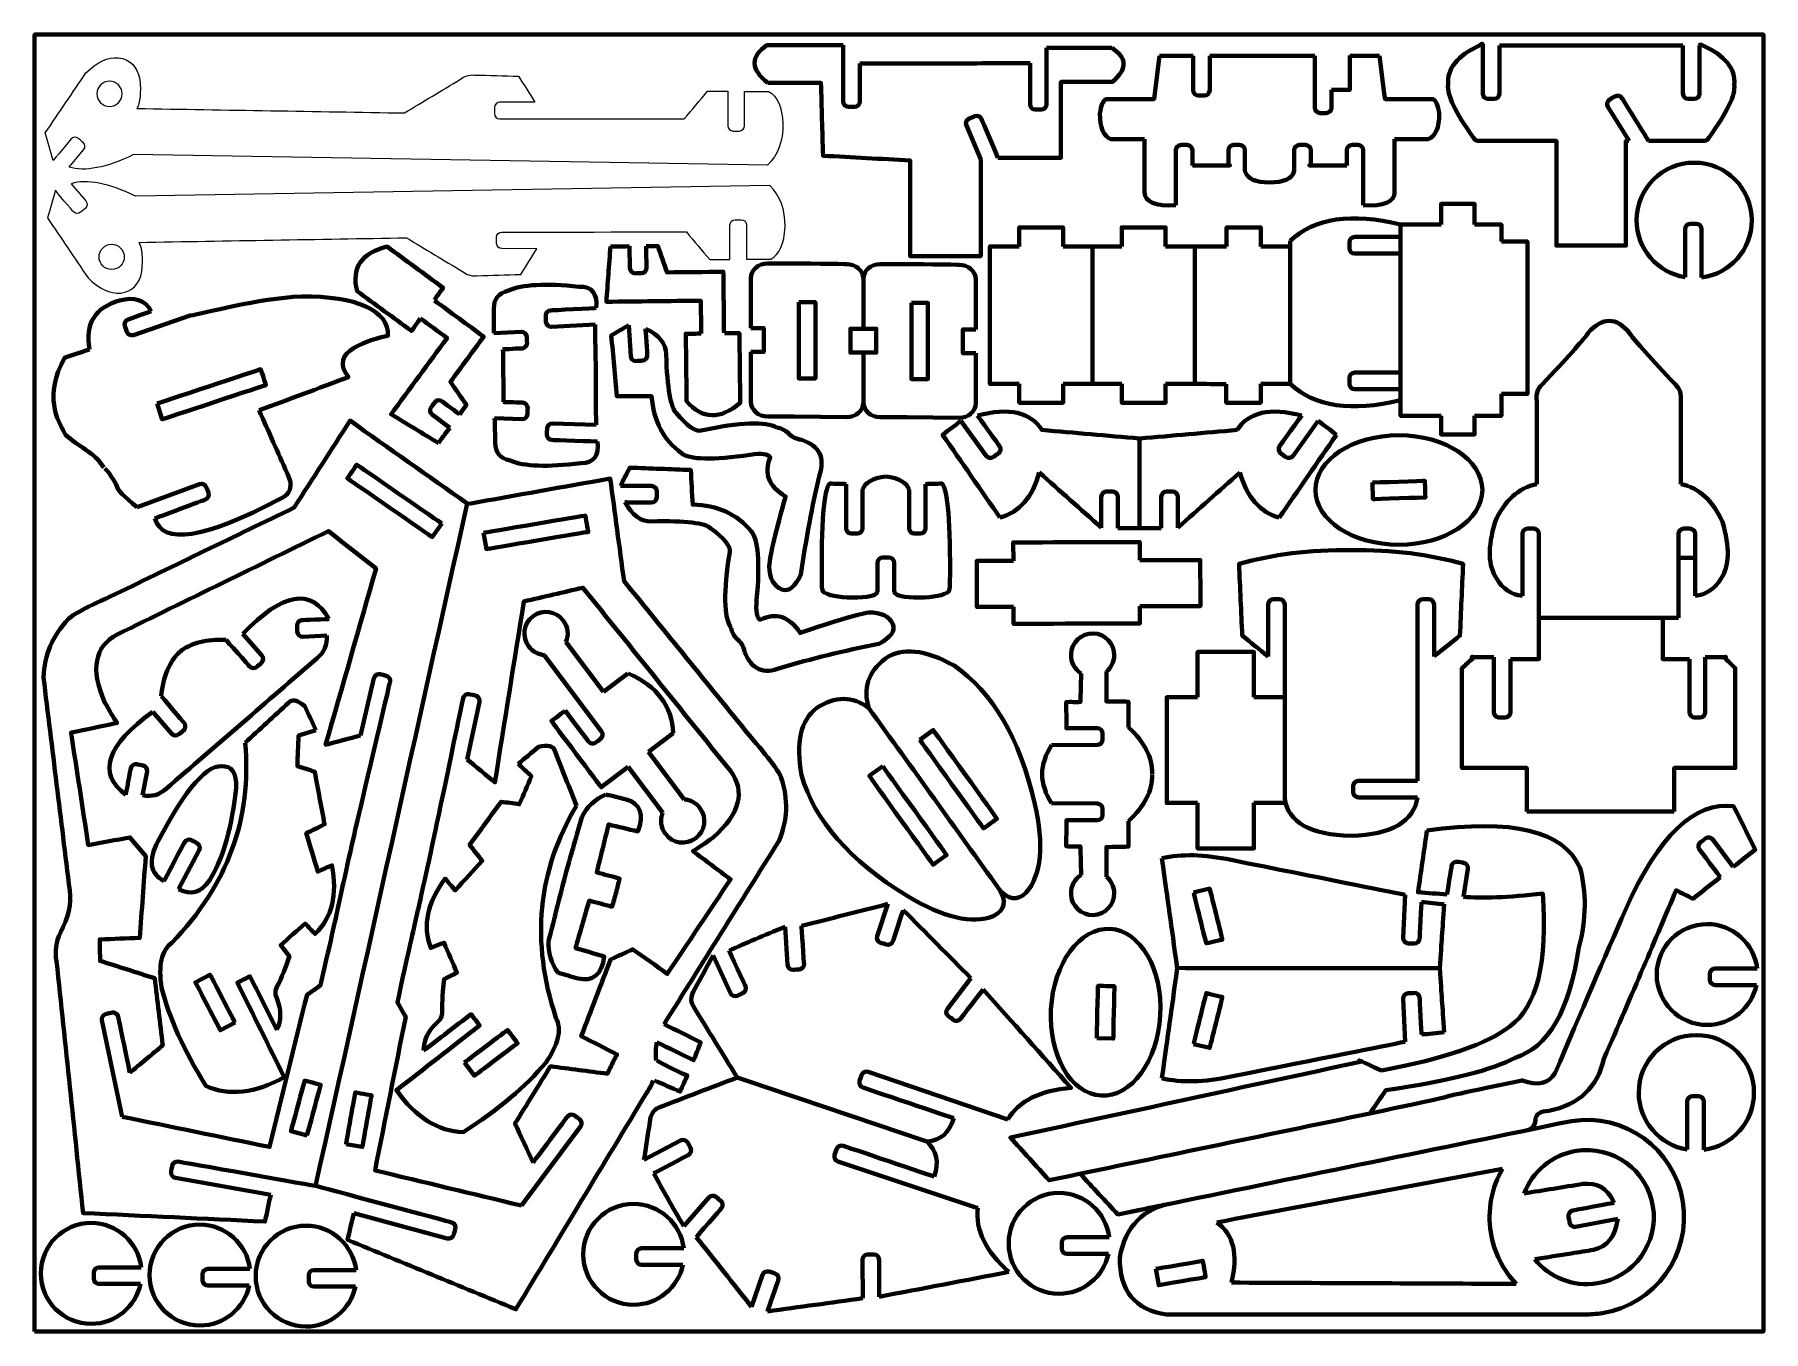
# Model space of a CAD drawing. Header units: inches. Extents: x -305 to 305, y -229 to 229.
import ezdxf

# ---------------------------------------------------------------- set-up
doc = ezdxf.new("R2010")
doc.units = ezdxf.units.IN
doc.header["$MEASUREMENT"] = 0
doc.layers.add('Layer 1', color=1, linetype='Continuous')

msp = doc.modelspace()

# ---------------------------------------------------------------- linework, layer by layer
at = {"lineweight": 70}
msp.add_lwpolyline([(-304.8, -228.6), (304.8, -228.6), (304.8, 228.6), (-304.8, 228.6), (-304.8, -228.6)], close=True, dxfattribs=at)
at = {"layer": 'Layer 1', "lineweight": 70}
for points in [[(204.6618, 224.7788), (205.4998, 225.5648), (205.899, 225.5648), (205.8592, 224.7788)], [(52.035, 223.9), (59.7102, 223.9), (67.3854, 223.9), (75.0606, 223.9)], [(103.7114, 221.1414), (99.8976, 221.1414), (95.9638, 221.1414), (91.9102, 221.1414)], [(130.6606, 221.1414), (122.4708, 221.1414), (115.435, 221.1414), (109.5534, 221.1414)], [(130.6606, 221.1414), (138.8504, 221.1414), (140.7652, 221.1414), (146.6468, 221.1414)], [(158.9262, 221.1414), (162.74, 221.1414), (165.3574, 221.1414), (169.411, 221.1414)], [(244.0674, 224.7788), (227.0258, 224.7788), (216.237, 224.7788), (211.7012, 224.7788)], [(244.0674, 224.7788), (261.109, 224.7788), (271.8978, 224.7788), (276.4336, 224.7788)], [(282.2756, 224.7788), (282.3504, 225.1894), (282.7494, 225.1894), (283.473, 224.7788)], [(283.473, 191.0828), (277.2916, 191.0828), (270.4796, 191.0826), (264.2984, 191.0826)], [(103.4424, 182.485), (114.1622, 182.4846), (118.3924, 182.4844), (116.1332, 182.485)], [(157.8788, 182.485), (147.159, 182.4846), (142.9288, 182.4844), (145.188, 182.485)], [(176.881, 161.5992), (159.5418, 165.8676), (146.5548, 163.9612), (137.9202, 155.88)], [(-101.7373, 153.8809), (-97.5724, 153.9293), (-99.1965, 153.9104), (-95.0316, 153.9589)], [(68.1882, 153.9296), (64.7406, 153.9296), (61.293, 153.9296), (57.8454, 153.9296)], [(78.531, 153.9296), (78.531, 153.9296), (68.1882, 153.9296), (68.1882, 153.9296)], [(104.3178, 153.9296), (100.8702, 153.9296), (97.4226, 153.9296), (93.975, 153.9296)], [(115.503, 153.9296), (115.503, 153.9296), (104.3178, 153.9296), (104.3178, 153.9296)], [(137.9202, 153.9296), (134.4726, 153.9296), (131.025, 153.9296), (127.5774, 153.9296)], [(137.9202, 155.88), (137.9202, 155.88), (137.9304, 130.6676), (137.9304, 130.6676)], [(137.9202, 105.4552), (137.9202, 105.4552), (137.9304, 130.6676), (137.9304, 130.6676)], [(176.881, 130.6676), (176.881, 130.6676), (176.881, 109.43), (176.881, 109.43)], [(-106.891, 110.5567), (-106.989, 115.8216), (-107.0874, 121.0862), (-107.1854, 126.3511)], [(-139.5195, 108.3503), (-139.5618, 111.4905), (-139.602, 114.4872), (-139.6444, 117.6273)], [(-52.2594, 116.7232), (-52.2594, 110.8748), (-52.2594, 105.0264), (-52.2594, 99.178)], [(-12.573, 116.4888), (-12.573, 110.6404), (-12.573, 104.792), (-12.573, 98.9436)], [(27.1134, 116.2544), (27.1134, 110.406), (27.1134, 104.5576), (27.1134, 98.7092)], [(-106.8911, 110.5568), (-106.8837, 105.2911), (-106.8391, 96.2658), (-106.8318, 91.0001)], [(-139.5195, 108.3503), (-139.499, 105.2099), (-139.4792, 102.2131), (-139.4588, 99.0726)], [(68.1882, 105.4552), (71.6358, 105.4552), (75.0834, 105.4552), (78.531, 105.4552)], [(104.3178, 105.4552), (107.7654, 105.4552), (111.9618, 105.3616), (115.4094, 105.3616)], [(137.9202, 105.4552), (137.9202, 105.4552), (127.5774, 105.4552), (127.5774, 105.4552)], [(176.881, 99.736), (159.5418, 95.4676), (146.5548, 97.374), (137.9202, 105.4552)], [(224.9082, 99.3702), (224.9082, 82.965), (224.9082, 86.4964), (224.9082, 70.0908)], [(275.6222, 99.3702), (275.6222, 82.965), (275.6222, 86.4964), (275.6222, 70.0908)], [(141.9888, 94.2964), (130.7622, 97.1928), (123.1932, 95.496), (119.2806, 89.2056)], [(154.2872, 87.5208), (152.135, 89.148), (149.9826, 90.7756), (147.8302, 92.403)], [(-162.3968, 84.5913), (-159.9312, 87.9483), (-160.8926, 86.6393), (-158.427, 89.9963)], [(119.2806, 89.2056), (107.7992, 88.2072), (96.3176, 87.2088), (84.836, 86.2104)], [(134.0696, 58.3176), (140.8088, 68.052), (147.548, 77.7864), (154.2872, 87.5208)], [(49.4556, 74.2296), (47.0836, 65.5558), (42.4666, 60.2518), (35.6024, 58.3176)], [(49.4556, 74.2296), (56.75, 67.7398), (64.0442, 61.2502), (71.3384, 54.7606)], [(120.2164, 74.2296), (112.922, 67.7398), (105.6278, 61.2502), (98.3336, 54.7606)], [(120.2164, 74.2296), (122.5884, 65.5558), (127.2054, 60.2518), (134.0696, 58.3176)], [(-12.8234, 68.1868), (-12.04, 70.6986), (-9.3114, 72.224), (-4.638, 72.7634)], [(3.5474, 68.1868), (2.764, 70.6986), (0.0354, 72.224), (-4.638, 72.7634)], [(84.836, 54.5736), (87.3878, 54.5736), (89.9398, 54.5736), (92.4918, 54.5736)], [(274.873, 44.1013), (274.873, 44.1013), (280.7152, 44.1013), (280.7152, 44.1013)], [(-231.403, 17.3305), (-217.2746, 31.9345), (-207.1571, 33.6803), (-201.0503, 22.5685)], [(135.9954, -40.7634), (135.9954, 3.72), (135.9954, 18.548), (135.9954, 3.7202)], [(182.8202, -34.4728), (182.8202, 10.0106), (182.8202, 18.548), (182.8202, 3.7202)], [(225.6568, 22.9636), (242.0622, 22.9636), (233.8594, 22.9636), (250.2648, 22.9636)], [(274.873, 22.9636), (258.4682, 22.9636), (266.6702, 22.9636), (250.2648, 22.9636)], [(-253.637, 11.0045), (-249.5642, 14.1664), (-244.1873, 15.5056), (-237.3018, 15.1766)], [(-117.4583, 14.4811), (-117.4583, 14.4811), (-104.2203, -3.1557), (-104.2203, -3.1557)], [(-253.6621, 10.9828), (-257.375, 7.405), (-259.4708, 2.2755), (-260.1318, -4.5861)], [(-104.2203, -3.1557), (-104.2203, -3.1557), (-95.58, 3.3296), (-95.58, 3.3296)], [(-79.6602, -17.7245), (-79.9244, -8.1942), (-85.2062, -1.1574), (-95.5055, 3.3858)], [(64.2784, 3.3896), (64.2784, 3.3896), (64.0342, -5.9424), (64.0342, -5.9424)], [(125.1506, -5.0526), (125.1506, -5.0526), (135.9954, -5.0524), (135.9954, -5.0524)], [(-263.1087, -10.1154), (-279.5864, -22.0053), (-282.764, -31.7683), (-272.6418, -39.4043)], [(-79.6602, -17.7245), (-79.6602, -17.7245), (-88.3752, -24.2659), (-88.3752, -24.2659)], [(89.2642, -32.0086), (89.4098, -26.3282), (86.6292, -20.8782), (80.9224, -15.659)], [(-88.3752, -24.2659), (-88.3752, -24.2659), (-75.782, -41.0437), (-75.782, -41.0437)], [(50.431, -32.1564), (50.5764, -28.75), (51.683, -25.2702), (53.7424, -21.9062)], [(-261.2868, -55.9016), (-251.4853, -36.9082), (-243.609, -28.076), (-237.6581, -29.4056)], [(-95.4641, -29.5867), (-95.4641, -29.5867), (-83.3205, -45.7655), (-83.3205, -45.7655)], [(50.431, -32.1564), (50.5764, -35.5628), (51.683, -39.0426), (53.7424, -42.4066)], [(89.2642, -32.3042), (89.4098, -37.9846), (86.6292, -43.4346), (80.9224, -48.6538)], [(-111.8836, -47.3058), (-110.0854, -43.6665), (-107.2586, -40.9884), (-103.4021, -39.2722)], [(135.9954, -42.3052), (135.9954, -42.3052), (125.1506, -42.3052), (125.1506, -42.3052)], [(159.4078, -53.8674), (144.9896, -53.493), (137.1854, -49.125), (135.9954, -40.7634)], [(159.4078, -53.8674), (173.826, -53.493), (181.6302, -48.6764), (182.8204, -40.3148)], [(-118.0032, -69.044), (-113.9236, -54.5516), (-115.9633, -61.7978), (-111.8836, -47.3058)], [(221.3512, -45.3154), (230.2744, -45.3154), (239.1976, -45.3154), (248.1208, -45.3154)], [(273.3406, -45.3114), (264.934, -45.3114), (256.5274, -45.3114), (248.1208, -45.3114)], [(-259.2011, -69.8191), (-264.1235, -67.1202), (-264.8187, -62.4809), (-261.2868, -55.9016)], [(64.2784, -67.7024), (64.2784, -67.7024), (64.0342, -58.3704), (64.0342, -58.3704)], [(98.1292, -100.6872), (95.7704, -83.7636), (95.067, -78.7182), (92.7082, -61.7944)], [(-118.0034, -69.0439), (-121.7066, -83.6369), (-119.855, -76.3404), (-123.5581, -90.9332)], [(35.3119, -72.6473), (38.0069, -76.8517), (37.3927, -80.0123), (33.4695, -82.1284)], [(35.3119, -72.6473), (38.4426, -76.5382), (41.6345, -76.9597), (44.8872, -73.9118)], [(-34.3721, -85.6371), (-24.22, -83.0604), (-14.0677, -80.4833), (-3.9155, -77.9062)], [(192.2102, -78.0142), (189.7242, -77.7742), (186.7104, -77.4642), (184.2242, -77.2248)], [(190.7182, -100.5816), (191.3908, -90.409), (191.5378, -88.1868), (192.2102, -78.014)], [(1.4891, -80.0326), (9.4468, -88.0496), (17.4048, -96.0669), (25.3627, -104.0842)], [(-123.5581, -90.9332), (-123.8178, -94.984), (-122.7061, -98.716), (-120.2222, -102.129)], [(-59.9301, -94.3657), (-54.0905, -91.709), (-47.4989, -88.9135), (-40.1557, -85.9798)], [(98.1292, -100.476), (95.7704, -117.3996), (95.067, -122.445), (92.7082, -139.3688)], [(-85.6829, -133.0897), (-85.7232, -130.4798), (-85.8823, -128.7212), (-85.4063, -126.6287)], [(192.2102, -123.149), (189.7242, -123.389), (186.7104, -123.699), (184.2242, -123.9384)], [(-57.0351, -139.0873), (-66.2656, -142.6185), (-75.4963, -146.1504), (-84.7268, -149.6816)], [(-84.7268, -149.6816), (-86.6735, -150.536), (-87.7245, -152.2697), (-87.8798, -154.8829)], [(-87.8798, -154.8829), (-88.5584, -159.3018), (-89.2368, -163.7207), (-89.9152, -168.1399)], [(12.3648, -174.0038), (14.2082, -168.9772), (13.3598, -164.8746), (9.8199, -161.6961)], [(-86.4793, -172.8724), (-83.4507, -178.5281), (-79.9088, -184.7505), (-75.8534, -191.5391)], [(112.1158, -190.1445), (145.6613, -183.857), (179.2065, -177.5694), (212.752, -171.2819)], [(38.7455, -207.6415), (30.555, -200.3179), (26.8914, -192.8298), (27.7547, -185.1777)], [(112.1158, -190.1445), (117.975, -194.4215), (119.6693, -201.5013), (117.1987, -211.3839)], [(-71.4649, -195.3217), (-64.9605, -203.5313), (-58.4562, -211.7412), (-51.9519, -219.9512)], [(-7.0025, -216.3831), (8.2467, -213.4692), (23.496, -210.5555), (38.7455, -207.6415)], [(117.1987, -211.3839), (150.6628, -211.5403), (184.1265, -211.6966), (217.5906, -211.8531)], [(-46.3659, -221.5415), (-35.1757, -219.9999), (-23.9851, -218.4582), (-12.7946, -216.9165)]]:
    msp.add_open_spline(points, degree=3, dxfattribs=at)
at = {"layer": 'Layer 1', "lineweight": 9}
for points, knots in [([(-298.2494, 184.2508), (-299.123, 187.3084), (-300.144, 190.8878), (-301.0176, 193.9454), (-301.0176, 193.9454), (-296.244, 200.9966), (-291.4704, 208.0478), (-286.6968, 215.0992), (-286.6968, 215.0992), (-282.7968, 218.9366), (-278.9592, 220.715), (-275.184, 220.4342), (-275.184, 220.4342), (-271.1904, 219.9662), (-268.6944, 217.439), (-267.696, 212.8526), (-267.696, 212.8526), (-267.228, 208.0478), (-267.5712, 204.6158), (-268.7256, 202.5566), (-268.7256, 202.5566), (-237.276, 202.0262), (-205.8264, 201.4958), (-174.3768, 200.9654), (-174.3768, 200.9654), (-167.7936, 204.9278), (-161.2104, 208.8902), (-154.6272, 212.8526), (-154.6272, 212.8526), (-153.2856, 213.9758), (-151.632, 214.475), (-149.6664, 214.3502), (-149.6664, 214.3502), (-144.4872, 214.1942), (-139.308, 214.0384), (-134.1288, 213.8822), (-134.1288, 213.8822), (-132.2256, 210.8558), (-130.3224, 207.8294), (-128.4192, 204.803)], [0, 0, 0, 0, 0.1, 0.1, 0.1, 0.10000001, 0.2, 0.2, 0.2, 0.20000001, 0.3, 0.3, 0.3, 0.30000001, 0.4, 0.4, 0.4, 0.40000001, 0.5, 0.5, 0.5, 0.50000001, 0.6, 0.6, 0.6, 0.60000001, 0.7, 0.7, 0.7, 0.70000001, 0.8, 0.8, 0.8, 0.80000001, 0.9, 0.9, 0.9, 0.90000001, 1, 1, 1, 1]), ([(-54.5026, 208.5472), (-50.509, 208.5474), (-47.4552, 208.5472), (-45.9576, 208.547), (-45.9576, 208.547), (-42.9, 206.8622), (-41.2152, 203.056), (-40.9032, 197.1278), (-40.9032, 197.1278), (-40.8408, 191.0126), (-42.6504, 186.1456), (-46.332, 182.5262), (-46.332, 182.5262), (-120.875, 183.774), (-195.418, 185.0218), (-269.961, 186.2694), (-269.961, 186.2694), (-279.5208, 181.6214), (-287.1454, 180.162), (-292.6116, 181.8778)], [0, 0, 0, 0, 0.2, 0.2, 0.2, 0.20000001, 0.4, 0.4, 0.4, 0.40000001, 0.6, 0.6, 0.6, 0.60000001, 0.8, 0.8, 0.8, 0.80000001, 1, 1, 1, 1]), ([(-278.3664, 212.1494), (-275.9118, 212.1494), (-273.9214, 210.159), (-273.9214, 207.7046), (-273.9214, 207.7046), (-273.9214, 205.2498), (-275.9118, 203.2594), (-278.3664, 203.2594), (-278.3664, 203.2594), (-280.821, 203.2594), (-282.8114, 205.2498), (-282.8114, 207.7046), (-282.8114, 207.7046), (-282.8114, 210.159), (-280.821, 212.1494), (-278.3664, 212.1494)], [0, 0, 0, 0, 0.25, 0.25, 0.25, 0.25000001, 0.5, 0.5, 0.5, 0.50000001, 0.75, 0.75, 0.75, 0.75000001, 1, 1, 1, 1]), ([(-75.7224, 198.9062), (-72.9768, 202.151), (-70.2312, 205.3958), (-67.4856, 208.6406), (-67.4856, 208.6406), (-65.208, 208.6406), (-62.6222, 208.6406), (-60.3446, 208.6406)], [0, 0, 0, 0, 0.5, 0.5, 0.5, 0.50000001, 1, 1, 1, 1]), ([(-60.3446, 208.6406), (-60.3446, 208.6406), (-60.3446, 196.4714), (-60.3446, 196.4714), (-60.3446, 196.4714), (-60.3446, 195.4422), (-59.5058, 194.6006), (-58.4802, 194.6006), (-58.4802, 194.6006), (-58.4802, 194.6006), (-56.367, 194.6006), (-56.367, 194.6006), (-56.367, 194.6006), (-55.3414, 194.6006), (-54.5026, 195.4432), (-54.5026, 196.4714), (-54.5026, 196.4714), (-54.5026, 196.4714), (-54.5026, 208.5472), (-54.5026, 208.5472)], [0, 0, 0, 0, 0.2, 0.2, 0.2, 0.20000001, 0.4, 0.4, 0.4, 0.40000001, 0.6, 0.6, 0.6, 0.60000001, 0.8, 0.8, 0.8, 0.80000001, 1, 1, 1, 1]), ([(-128.4194, 204.8032), (-128.4194, 204.8032), (-140.757, 204.7634), (-140.757, 204.7634), (-140.757, 204.7634), (-141.7862, 204.7602), (-142.633, 203.9366), (-142.6396, 202.911), (-142.6396, 202.911), (-142.6396, 202.911), (-142.6532, 200.7978), (-142.6532, 200.7978), (-142.6532, 200.7978), (-142.6598, 199.7722), (-141.8224, 198.9218), (-140.7944, 198.9214), (-140.7944, 198.9214), (-140.7944, 198.9214), (-75.7224, 198.9062), (-75.7224, 198.9062)], [0, 0, 0, 0, 0.2, 0.2, 0.2, 0.20000001, 0.4, 0.4, 0.4, 0.40000001, 0.6, 0.6, 0.6, 0.60000001, 0.8, 0.8, 0.8, 0.80000001, 1, 1, 1, 1]), ([(-292.6116, 181.8778), (-292.6116, 181.8778), (-287.4908, 187.9658), (-287.4908, 187.9658), (-287.4908, 187.9658), (-286.8284, 188.7536), (-286.9286, 189.9376), (-287.7134, 190.5976), (-287.7134, 190.5976), (-287.7134, 190.5976), (-289.3306, 191.958), (-289.3306, 191.958), (-289.3306, 191.958), (-290.1154, 192.618), (-291.2998, 192.5132), (-291.9616, 191.7264), (-291.9616, 191.7264), (-291.9616, 191.7264), (-298.2494, 184.2506), (-298.2494, 184.2506)], [0, 0, 0, 0, 0.2, 0.2, 0.2, 0.20000001, 0.4, 0.4, 0.4, 0.40000001, 0.6, 0.6, 0.6, 0.60000001, 0.8, 0.8, 0.8, 0.80000001, 1, 1, 1, 1]), ([(-53.7488, 149.3666), (-49.7552, 149.3664), (-46.7014, 149.3666), (-45.2038, 149.3668), (-45.2038, 149.3668), (-42.1462, 151.0516), (-40.4614, 154.8578), (-40.1494, 160.786), (-40.1494, 160.786), (-40.087, 166.9012), (-41.8966, 171.7682), (-45.5782, 175.3876), (-45.5782, 175.3876), (-120.1212, 174.1398), (-194.6642, 172.892), (-269.2072, 171.6444), (-269.2072, 171.6444), (-278.767, 176.2924), (-286.3916, 177.7518), (-291.8578, 176.036)], [0, 0, 0, 0, 0.2, 0.2, 0.2, 0.20000001, 0.4, 0.4, 0.4, 0.40000001, 0.6, 0.6, 0.6, 0.60000001, 0.8, 0.8, 0.8, 0.80000001, 1, 1, 1, 1]), ([(-297.4956, 173.663), (-298.3692, 170.6054), (-299.3902, 167.026), (-300.2638, 163.9684), (-300.2638, 163.9684), (-295.4902, 156.9172), (-290.7166, 149.866), (-285.943, 142.8146), (-285.943, 142.8146), (-282.043, 138.9772), (-278.2054, 137.1988), (-274.4302, 137.4796), (-274.4302, 137.4796), (-270.4366, 137.9476), (-267.9406, 140.4748), (-266.9422, 145.0612), (-266.9422, 145.0612), (-266.4742, 149.866), (-266.8174, 153.298), (-267.9718, 155.3572), (-267.9718, 155.3572), (-236.5222, 155.8876), (-205.0726, 156.418), (-173.623, 156.9484), (-173.623, 156.9484), (-167.0398, 152.986), (-160.4566, 149.0236), (-153.8734, 145.0612), (-153.8734, 145.0612), (-152.5318, 143.938), (-150.8782, 143.4388), (-148.9126, 143.5636), (-148.9126, 143.5636), (-143.7334, 143.7196), (-138.5542, 143.8754), (-133.375, 144.0316), (-133.375, 144.0316), (-131.4718, 147.058), (-129.5686, 150.0844), (-127.6654, 153.1108)], [0, 0, 0, 0, 0.1, 0.1, 0.1, 0.10000001, 0.2, 0.2, 0.2, 0.20000001, 0.3, 0.3, 0.3, 0.30000001, 0.4, 0.4, 0.4, 0.40000001, 0.5, 0.5, 0.5, 0.50000001, 0.6, 0.6, 0.6, 0.60000001, 0.7, 0.7, 0.7, 0.70000001, 0.8, 0.8, 0.8, 0.80000001, 0.9, 0.9, 0.9, 0.90000001, 1, 1, 1, 1]), ([(-291.8578, 176.036), (-291.8578, 176.036), (-286.737, 169.948), (-286.737, 169.948), (-286.737, 169.948), (-286.0746, 169.1602), (-286.1748, 167.9762), (-286.9596, 167.3162), (-286.9596, 167.3162), (-286.9596, 167.3162), (-288.5768, 165.9558), (-288.5768, 165.9558), (-288.5768, 165.9558), (-289.3616, 165.2958), (-290.546, 165.4006), (-291.2078, 166.1874), (-291.2078, 166.1874), (-291.2078, 166.1874), (-297.4956, 173.6632), (-297.4956, 173.6632)], [0, 0, 0, 0, 0.2, 0.2, 0.2, 0.20000001, 0.4, 0.4, 0.4, 0.40000001, 0.6, 0.6, 0.6, 0.60000001, 0.8, 0.8, 0.8, 0.80000001, 1, 1, 1, 1]), ([(-127.6656, 153.1106), (-127.6656, 153.1106), (-140.0032, 153.1504), (-140.0032, 153.1504), (-140.0032, 153.1504), (-141.0324, 153.1536), (-141.8792, 153.9772), (-141.8858, 155.0028), (-141.8858, 155.0028), (-141.8858, 155.0028), (-141.8994, 157.116), (-141.8994, 157.116), (-141.8994, 157.116), (-141.906, 158.1416), (-141.0686, 158.992), (-140.0406, 158.9924), (-140.0406, 158.9924), (-140.0406, 158.9924), (-74.9686, 159.0076), (-74.9686, 159.0076)], [0, 0, 0, 0, 0.2, 0.2, 0.2, 0.20000001, 0.4, 0.4, 0.4, 0.40000001, 0.6, 0.6, 0.6, 0.60000001, 0.8, 0.8, 0.8, 0.80000001, 1, 1, 1, 1]), ([(-74.9686, 159.0076), (-72.223, 155.7628), (-69.4774, 152.518), (-66.7318, 149.2732), (-66.7318, 149.2732), (-64.4542, 149.2732), (-61.8684, 149.2732), (-59.5908, 149.2732)], [0, 0, 0, 0, 0.5, 0.5, 0.5, 0.50000001, 1, 1, 1, 1]), ([(-59.5908, 149.2732), (-59.5908, 149.2732), (-59.5908, 161.4424), (-59.5908, 161.4424), (-59.5908, 161.4424), (-59.5908, 162.4716), (-58.752, 163.3132), (-57.7264, 163.3132), (-57.7264, 163.3132), (-57.7264, 163.3132), (-55.6132, 163.3132), (-55.6132, 163.3132), (-55.6132, 163.3132), (-54.5876, 163.3132), (-53.7488, 162.4706), (-53.7488, 161.4424), (-53.7488, 161.4424), (-53.7488, 161.4424), (-53.7488, 149.3666), (-53.7488, 149.3666)], [0, 0, 0, 0, 0.2, 0.2, 0.2, 0.20000001, 0.4, 0.4, 0.4, 0.40000001, 0.6, 0.6, 0.6, 0.60000001, 0.8, 0.8, 0.8, 0.80000001, 1, 1, 1, 1]), ([(-277.6126, 145.7644), (-275.158, 145.7644), (-273.1676, 147.7548), (-273.1676, 150.2092), (-273.1676, 150.2092), (-273.1676, 152.664), (-275.158, 154.6544), (-277.6126, 154.6544), (-277.6126, 154.6544), (-280.0672, 154.6544), (-282.0576, 152.664), (-282.0576, 150.2092), (-282.0576, 150.2092), (-282.0576, 147.7548), (-280.0672, 145.7644), (-277.6126, 145.7644)], [0, 0, 0, 0, 0.25, 0.25, 0.25, 0.25000001, 0.5, 0.5, 0.5, 0.50000001, 0.75, 0.75, 0.75, 0.75000001, 1, 1, 1, 1])]:
    msp.add_open_spline(points, degree=3, knots=knots, dxfattribs=at)
at = {"layer": 'Layer 1', "lineweight": 70}
for points, knots in [([(-19.6626, 224.836), (-28.6482, 224.836), (-37.6338, 224.836), (-46.6194, 224.836), (-46.6194, 224.836), (-52.485, 220.78), (-52.3602, 216.3496), (-46.245, 211.5448)], [0, 0, 0, 0, 0.5, 0.5, 0.5, 0.50000001, 1, 1, 1, 1]), ([(-13.8239, 218.3913), (-13.8239, 218.3913), (-13.8261, 204.9699), (-13.8261, 204.9699), (-13.8261, 204.9699), (-13.8264, 203.9407), (-14.6789, 203.1055), (-15.7044, 203.1131), (-15.7044, 203.1131), (-15.7044, 203.1131), (-17.8176, 203.1289), (-17.8176, 203.1289), (-17.8176, 203.1289), (-18.8431, 203.1365), (-19.6682, 203.9855), (-19.668, 205.0136), (-19.668, 205.0136), (-19.668, 205.0136), (-19.6626, 224.8361), (-19.6626, 224.8361)], [0, 0, 0, 0, 0.2, 0.2, 0.2, 0.20000001, 0.4, 0.4, 0.4, 0.40000001, 0.6, 0.6, 0.6, 0.60000001, 0.8, 0.8, 0.8, 0.80000001, 1, 1, 1, 1]), ([(75.0606, 223.9), (80.4894, 220.4056), (80.5518, 216.412), (75.2478, 211.9192), (75.2478, 211.9192), (69.195, 211.9192), (63.1422, 211.9192), (57.0894, 211.9192), (57.0894, 211.9192), (57.0894, 202.996), (57.0894, 194.0728), (57.0894, 185.1496), (57.0894, 185.1496), (50.163, 185.1496), (41.8096, 185.1686), (34.8832, 185.1686)], [0, 0, 0, 0, 0.25, 0.25, 0.25, 0.25000001, 0.5, 0.5, 0.5, 0.50000001, 0.75, 0.75, 0.75, 0.75000001, 1, 1, 1, 1]), ([(46.1964, 218.4841), (46.1964, 218.4841), (46.1985, 204.0337), (46.1985, 204.0337), (46.1985, 204.0337), (46.1988, 203.0045), (47.0513, 202.1693), (48.0768, 202.1769), (48.0768, 202.1769), (48.0768, 202.1769), (50.19, 202.1927), (50.19, 202.1927), (50.19, 202.1927), (51.2155, 202.2003), (52.0406, 203.0493), (52.0404, 204.0774), (52.0404, 204.0774), (52.0404, 204.0774), (52.035, 223.8999), (52.035, 223.8999)], [0, 0, 0, 0, 0.2, 0.2, 0.2, 0.20000001, 0.4, 0.4, 0.4, 0.40000001, 0.6, 0.6, 0.6, 0.60000001, 0.8, 0.8, 0.8, 0.80000001, 1, 1, 1, 1]), ([(86.575, 191.751), (82.6126, 191.751), (78.6502, 191.751), (74.6878, 191.751), (74.6878, 191.751), (72.0982, 192.7494), (70.819, 195.7446), (70.8502, 200.7366), (70.8502, 200.7366), (71.2558, 203.6382), (71.9734, 205.3542), (73.003, 205.8846), (73.003, 205.8846), (78.6502, 205.8846), (84.2974, 205.8846), (89.9446, 205.8846), (89.9446, 205.8846), (90.5998, 210.9702), (91.255, 216.0558), (91.9102, 221.1414)], [0, 0, 0, 0, 0.2, 0.2, 0.2, 0.20000001, 0.4, 0.4, 0.4, 0.40000001, 0.6, 0.6, 0.6, 0.60000001, 0.8, 0.8, 0.8, 0.80000001, 1, 1, 1, 1]), ([(103.7114, 221.1414), (103.7114, 221.1414), (103.7114, 208.9722), (103.7114, 208.9722), (103.7114, 208.9722), (103.7114, 207.943), (104.5502, 207.1014), (105.5758, 207.1014), (105.5758, 207.1014), (105.5758, 207.1014), (107.689, 207.1014), (107.689, 207.1014), (107.689, 207.1014), (108.7146, 207.1014), (109.5534, 207.9442), (109.5534, 208.9722), (109.5534, 208.9722), (109.5534, 208.9722), (109.5534, 221.1414), (109.5534, 221.1414)], [0, 0, 0, 0, 0.2, 0.2, 0.2, 0.20000001, 0.4, 0.4, 0.4, 0.40000001, 0.6, 0.6, 0.6, 0.60000001, 0.8, 0.8, 0.8, 0.80000001, 1, 1, 1, 1]), ([(146.6468, 221.1414), (146.6468, 221.1414), (146.6468, 202.7946), (146.6468, 202.7946), (146.6468, 202.7946), (146.6468, 201.7654), (147.4856, 200.9238), (148.5112, 200.9238), (148.5112, 200.9238), (148.5112, 200.9238), (150.6244, 200.9238), (150.6244, 200.9238), (150.6244, 200.9238), (151.65, 200.9238), (152.4888, 201.7674), (152.4888, 202.7946), (152.4888, 202.7946), (152.4888, 202.7946), (152.4888, 209.1228), (152.4888, 209.1228)], [0, 0, 0, 0, 0.2, 0.2, 0.2, 0.20000001, 0.4, 0.4, 0.4, 0.40000001, 0.6, 0.6, 0.6, 0.60000001, 0.8, 0.8, 0.8, 0.80000001, 1, 1, 1, 1]), ([(158.9262, 221.2822), (158.9262, 221.2822), (158.9262, 209.113), (158.9262, 209.113), (158.9262, 209.113), (155.608, 209.118), (155.8072, 209.1176), (152.4888, 209.1228)], [0, 0, 0, 0, 0.5, 0.5, 0.5, 0.50000001, 1, 1, 1, 1]), ([(174.7462, 191.751), (178.7086, 191.751), (182.671, 191.751), (186.6334, 191.751), (186.6334, 191.751), (189.223, 192.7494), (190.5022, 195.7446), (190.471, 200.7366), (190.471, 200.7366), (190.0654, 203.6382), (189.3478, 205.3542), (188.3182, 205.8846), (188.3182, 205.8846), (182.671, 205.8846), (177.0238, 205.8846), (171.3766, 205.8846), (171.3766, 205.8846), (170.7214, 210.9702), (170.0662, 216.0558), (169.411, 221.1414)], [0, 0, 0, 0, 0.2, 0.2, 0.2, 0.20000001, 0.4, 0.4, 0.4, 0.40000001, 0.6, 0.6, 0.6, 0.60000001, 0.8, 0.8, 0.8, 0.80000001, 1, 1, 1, 1]), ([(204.6618, 224.7788), (196.8618, 221.1596), (193.1802, 216.542), (193.617, 210.926), (193.617, 210.926), (193.1178, 207.4314), (196.113, 201.1916), (202.6026, 192.206), (202.6026, 192.206), (203.1642, 191.3322), (203.8506, 190.958), (204.6618, 191.0828)], [0, 0, 0, 0, 0.33333333, 0.33333333, 0.33333333, 0.33333334, 0.66666667, 0.66666667, 0.66666667, 0.66666668, 1, 1, 1, 1]), ([(205.8592, 224.7788), (205.8592, 224.7788), (205.8592, 207.7894), (205.8592, 207.7894), (205.8592, 207.7894), (205.8592, 206.7602), (206.698, 205.9186), (207.7236, 205.9186), (207.7236, 205.9186), (207.7236, 205.9186), (209.8368, 205.9186), (209.8368, 205.9186), (209.8368, 205.9186), (210.8624, 205.9186), (211.7012, 206.7614), (211.7012, 207.7894), (211.7012, 207.7894), (211.7012, 207.7894), (211.7012, 224.7788), (211.7012, 224.7788)], [0, 0, 0, 0, 0.2, 0.2, 0.2, 0.20000001, 0.4, 0.4, 0.4, 0.40000001, 0.6, 0.6, 0.6, 0.60000001, 0.8, 0.8, 0.8, 0.80000001, 1, 1, 1, 1]), ([(282.2756, 224.7788), (282.2756, 224.7788), (282.2756, 207.7894), (282.2756, 207.7894), (282.2756, 207.7894), (282.2756, 206.7602), (281.4368, 205.9186), (280.4112, 205.9186), (280.4112, 205.9186), (280.4112, 205.9186), (278.298, 205.9186), (278.298, 205.9186), (278.298, 205.9186), (277.2724, 205.9186), (276.4336, 206.7614), (276.4336, 207.7894), (276.4336, 207.7894), (276.4336, 207.7894), (276.4336, 224.7788), (276.4336, 224.7788)], [0, 0, 0, 0, 0.2, 0.2, 0.2, 0.20000001, 0.4, 0.4, 0.4, 0.40000001, 0.6, 0.6, 0.6, 0.60000001, 0.8, 0.8, 0.8, 0.80000001, 1, 1, 1, 1]), ([(283.473, 224.7788), (291.273, 221.1596), (294.9546, 216.542), (294.5178, 210.926), (294.5178, 210.926), (295.017, 207.4314), (292.0218, 201.1916), (285.5322, 192.206), (285.5322, 192.206), (284.9706, 191.3322), (284.2842, 190.958), (283.473, 191.0828)], [0, 0, 0, 0, 0.33333333, 0.33333333, 0.33333333, 0.33333334, 0.66666667, 0.66666667, 0.66666667, 0.66666668, 1, 1, 1, 1]), ([(-13.824, 218.3914), (-3.7722, 218.3914), (6.2072, 218.4146), (16.1862, 218.4378), (16.1862, 218.4378), (26.1652, 218.4608), (36.1444, 218.4842), (46.1964, 218.4842)], [0, 0, 0, 0, 0.5, 0.5, 0.5, 0.50000001, 1, 1, 1, 1]), ([(28.8224, 184.5032), (28.8224, 173.4584), (28.8222, 161.5624), (28.8222, 150.5176), (28.8222, 150.5176), (20.523, 150.5176), (12.2238, 150.5176), (3.9246, 150.5176), (3.9246, 150.5176), (3.9246, 161.7496), (3.9246, 172.9816), (3.9246, 184.2136), (3.9246, 184.2136), (-6.309, 184.7752), (-16.5426, 185.3368), (-26.7762, 185.8984), (-26.7762, 185.8984), (-27.0258, 194.4472), (-27.2754, 202.996), (-27.525, 211.5448), (-27.525, 211.5448), (-33.765, 211.5448), (-40.005, 211.5448), (-46.245, 211.5448)], [0, 0, 0, 0, 0.16666667, 0.16666667, 0.16666667, 0.16666668, 0.33333333, 0.33333333, 0.33333333, 0.33333334, 0.5, 0.5, 0.5, 0.50000001, 0.66666667, 0.66666667, 0.66666667, 0.66666668, 0.83333333, 0.83333333, 0.83333333, 0.83333334, 1, 1, 1, 1]), ([(257.4248, 191.0828), (257.4248, 191.0828), (249.9648, 203.1168), (249.9648, 203.1168), (249.9648, 203.1168), (249.4226, 203.9916), (249.692, 205.1488), (250.5638, 205.6892), (250.5638, 205.6892), (250.5638, 205.6892), (252.3598, 206.8028), (252.3598, 206.8028), (252.3598, 206.8028), (253.2316, 207.3432), (254.3886, 207.0688), (254.9302, 206.195), (254.9302, 206.195), (254.9302, 206.195), (264.2984, 191.0826), (264.2984, 191.0826)], [0, 0, 0, 0, 0.2, 0.2, 0.2, 0.20000001, 0.4, 0.4, 0.4, 0.40000001, 0.6, 0.6, 0.6, 0.60000001, 0.8, 0.8, 0.8, 0.80000001, 1, 1, 1, 1]), ([(28.8223, 184.5031), (28.8223, 184.5031), (23.7443, 196.5164), (23.7443, 196.5164), (23.7443, 196.5164), (23.3435, 197.4644), (23.7885, 198.5661), (24.7332, 198.9654), (24.7332, 198.9654), (24.7332, 198.9654), (26.6796, 199.7882), (26.6796, 199.7882), (26.6796, 199.7882), (27.6243, 200.1875), (28.725, 199.7379), (29.1253, 198.7909), (29.1253, 198.7909), (29.1253, 198.7909), (34.8833, 185.1686), (34.8833, 185.1686)], [0, 0, 0, 0, 0.2, 0.2, 0.2, 0.20000001, 0.4, 0.4, 0.4, 0.40000001, 0.6, 0.6, 0.6, 0.60000001, 0.8, 0.8, 0.8, 0.80000001, 1, 1, 1, 1]), ([(86.575, 191.751), (86.575, 185.4798), (86.575, 179.2086), (86.575, 172.9374), (86.575, 172.9374), (86.644, 169.5678), (90.3192, 168.0702), (97.6004, 168.445)], [0, 0, 0, 0, 0.5, 0.5, 0.5, 0.50000001, 1, 1, 1, 1]), ([(97.6004, 168.445), (97.6004, 168.445), (97.6004, 187.821), (97.6004, 187.821), (97.6004, 187.821), (97.6004, 188.8502), (98.4392, 189.6918), (99.4648, 189.6918), (99.4648, 189.6918), (99.4648, 189.6918), (101.578, 189.6918), (101.578, 189.6918), (101.578, 189.6918), (102.6036, 189.6918), (103.4424, 188.849), (103.4424, 187.821), (103.4424, 187.821), (103.4424, 187.821), (103.4424, 182.485), (103.4424, 182.485)], [0, 0, 0, 0, 0.2, 0.2, 0.2, 0.20000001, 0.4, 0.4, 0.4, 0.40000001, 0.6, 0.6, 0.6, 0.60000001, 0.8, 0.8, 0.8, 0.80000001, 1, 1, 1, 1]), ([(116.1332, 182.485), (116.1332, 182.485), (116.1332, 187.821), (116.1332, 187.821), (116.1332, 187.821), (116.1332, 188.8502), (116.972, 189.6918), (117.9976, 189.6918), (117.9976, 189.6918), (117.9976, 189.6918), (120.1108, 189.6918), (120.1108, 189.6918), (120.1108, 189.6918), (121.1364, 189.6918), (121.9752, 188.849), (121.9752, 187.821), (121.9752, 187.821), (121.9752, 187.821), (121.9752, 180.5202), (121.9752, 180.5202), (121.9752, 180.5202), (122.7982, 177.7424), (125.6934, 176.4002), (130.6606, 176.4942)], [0, 0, 0, 0, 0.16666667, 0.16666667, 0.16666667, 0.16666668, 0.33333333, 0.33333333, 0.33333333, 0.33333334, 0.5, 0.5, 0.5, 0.50000001, 0.66666667, 0.66666667, 0.66666667, 0.66666668, 0.83333333, 0.83333333, 0.83333333, 0.83333334, 1, 1, 1, 1]), ([(145.188, 182.485), (145.188, 182.485), (145.188, 187.821), (145.188, 187.821), (145.188, 187.821), (145.188, 188.8502), (144.3492, 189.6918), (143.3236, 189.6918), (143.3236, 189.6918), (143.3236, 189.6918), (141.2104, 189.6918), (141.2104, 189.6918), (141.2104, 189.6918), (140.1848, 189.6918), (139.346, 188.849), (139.346, 187.821), (139.346, 187.821), (139.346, 187.821), (139.346, 180.5202), (139.346, 180.5202), (139.346, 180.5202), (138.523, 177.7424), (135.6278, 176.4002), (130.6606, 176.4942)], [0, 0, 0, 0, 0.16666667, 0.16666667, 0.16666667, 0.16666668, 0.33333333, 0.33333333, 0.33333333, 0.33333334, 0.5, 0.5, 0.5, 0.50000001, 0.66666667, 0.66666667, 0.66666667, 0.66666668, 0.83333333, 0.83333333, 0.83333333, 0.83333334, 1, 1, 1, 1]), ([(163.7208, 168.445), (163.7208, 168.445), (163.7208, 187.821), (163.7208, 187.821), (163.7208, 187.821), (163.7208, 188.8502), (162.882, 189.6918), (161.8564, 189.6918), (161.8564, 189.6918), (161.8564, 189.6918), (159.7432, 189.6918), (159.7432, 189.6918), (159.7432, 189.6918), (158.7176, 189.6918), (157.8788, 188.849), (157.8788, 187.821), (157.8788, 187.821), (157.8788, 187.821), (157.8788, 182.485), (157.8788, 182.485)], [0, 0, 0, 0, 0.2, 0.2, 0.2, 0.20000001, 0.4, 0.4, 0.4, 0.40000001, 0.6, 0.6, 0.6, 0.60000001, 0.8, 0.8, 0.8, 0.80000001, 1, 1, 1, 1]), ([(174.7462, 191.751), (174.7462, 185.4798), (174.7462, 179.2086), (174.7462, 172.9374), (174.7462, 172.9374), (174.6772, 169.5678), (171.002, 168.0702), (163.7208, 168.445)], [0, 0, 0, 0, 0.5, 0.5, 0.5, 0.50000001, 1, 1, 1, 1]), ([(204.6618, 191.0828), (213.7098, 191.0828), (222.7578, 191.0828), (231.8058, 191.0828), (231.8058, 191.0828), (231.8058, 178.79), (231.8058, 166.4972), (231.8058, 154.2044), (231.8058, 154.2044), (235.893, 154.2044), (239.9802, 154.2044), (244.0674, 154.2044)], [0, 0, 0, 0, 0.33333333, 0.33333333, 0.33333333, 0.33333334, 0.66666667, 0.66666667, 0.66666667, 0.66666668, 1, 1, 1, 1]), ([(257.3894, 191.0828), (257.0358, 191.0828), (256.6824, 191.0828), (256.329, 191.0828), (256.329, 191.0828), (256.329, 178.79), (256.329, 166.4972), (256.329, 154.2044), (256.329, 154.2044), (252.2418, 154.2044), (248.1546, 154.2044), (244.0674, 154.2044)], [0, 0, 0, 0, 0.33333333, 0.33333333, 0.33333333, 0.33333334, 0.66666667, 0.66666667, 0.66666667, 0.66666668, 1, 1, 1, 1]), ([(277.1576, 143.0532), (267.5288, 144.6486), (260.0728, 153.0358), (260.0728, 163.1168), (260.0728, 163.1168), (260.0728, 174.3376), (269.1726, 183.4368), (280.3932, 183.4368), (280.3932, 183.4368), (291.6136, 183.4368), (300.7128, 174.3376), (300.7128, 163.1168), (300.7128, 163.1168), (300.7128, 152.7728), (292.9976, 144.233), (282.9994, 142.962)], [0, 0, 0, 0, 0.25, 0.25, 0.25, 0.25000001, 0.5, 0.5, 0.5, 0.50000001, 0.75, 0.75, 0.75, 0.75000001, 1, 1, 1, 1]), ([(191.1592, 161.599), (191.1592, 161.599), (191.1592, 168.9), (191.1592, 168.9), (191.1592, 168.9), (191.1592, 168.9), (202.9528, 168.9), (202.9528, 168.9), (202.9528, 168.9), (202.9528, 168.9), (202.9526, 161.599), (202.9526, 161.599)], [0, 0, 0, 0, 0.33333333, 0.33333333, 0.33333333, 0.33333334, 0.66666667, 0.66666667, 0.66666667, 0.66666668, 1, 1, 1, 1]), ([(42.4014, 153.9296), (42.4014, 153.9296), (42.4014, 160.607), (42.4014, 160.607), (42.4014, 160.607), (42.4014, 160.607), (57.8454, 160.607), (57.8454, 160.607), (57.8454, 160.607), (57.8454, 160.607), (57.8454, 153.9296), (57.8454, 153.9296)], [0, 0, 0, 0, 0.33333333, 0.33333333, 0.33333333, 0.33333334, 0.66666667, 0.66666667, 0.66666667, 0.66666668, 1, 1, 1, 1]), ([(78.531, 153.9296), (78.531, 153.9296), (78.531, 160.607), (78.531, 160.607), (78.531, 160.607), (78.531, 160.607), (93.975, 160.607), (93.975, 160.607), (93.975, 160.607), (93.975, 160.607), (93.975, 153.9296), (93.975, 153.9296)], [0, 0, 0, 0, 0.33333333, 0.33333333, 0.33333333, 0.33333334, 0.66666667, 0.66666667, 0.66666667, 0.66666668, 1, 1, 1, 1]), ([(115.503, 153.9296), (115.503, 153.9296), (115.503, 160.607), (115.503, 160.607), (115.503, 160.607), (115.503, 160.607), (127.5774, 160.607), (127.5774, 160.607), (127.5774, 160.607), (127.5774, 160.607), (127.5774, 153.9296), (127.5774, 153.9296)], [0, 0, 0, 0, 0.33333333, 0.33333333, 0.33333333, 0.33333334, 0.66666667, 0.66666667, 0.66666667, 0.66666668, 1, 1, 1, 1]), ([(191.1592, 94.2182), (191.1592, 94.2182), (176.881, 94.2182), (176.881, 94.2182), (176.881, 94.2182), (176.881, 94.2182), (176.881, 161.5992), (176.881, 161.5992), (176.881, 161.5992), (176.881, 161.5992), (191.1592, 161.599), (191.1592, 161.599)], [0, 0, 0, 0, 0.33333333, 0.33333333, 0.33333333, 0.33333334, 0.66666667, 0.66666667, 0.66666667, 0.66666668, 1, 1, 1, 1]), ([(202.9526, 161.5992), (202.9526, 161.5992), (212.4064, 161.5992), (212.4064, 161.5992), (212.4064, 161.5992), (212.4064, 161.5992), (212.4064, 155.6198), (212.4064, 155.6198)], [0, 0, 0, 0, 0.5, 0.5, 0.5, 0.50000001, 1, 1, 1, 1]), ([(277.1576, 143.0532), (277.1576, 143.0532), (277.1576, 159.9956), (277.1576, 159.9956), (277.1576, 159.9956), (277.1576, 161.0248), (277.9964, 161.8664), (279.022, 161.8664), (279.022, 161.8664), (279.022, 161.8664), (281.1352, 161.8664), (281.1352, 161.8664), (281.1352, 161.8664), (282.1608, 161.8664), (282.9996, 161.0238), (282.9996, 159.9956), (282.9996, 159.9956), (282.9996, 159.9956), (282.9994, 142.962), (282.9994, 142.962)], [0, 0, 0, 0, 0.2, 0.2, 0.2, 0.20000001, 0.4, 0.4, 0.4, 0.40000001, 0.6, 0.6, 0.6, 0.60000001, 0.8, 0.8, 0.8, 0.80000001, 1, 1, 1, 1]), ([(-168.7144, 128.4849), (-171.396, 124.8339), (-169.2465, 127.7603), (-171.928, 124.1095), (-171.928, 124.1095), (-178.3151, 128.8007), (-184.7022, 133.4919), (-191.0893, 138.1831), (-191.0893, 138.1831), (-193.106, 146.4001), (-189.5764, 151.6274), (-180.5004, 153.8649), (-180.5004, 153.8649), (-173.9121, 149.0259), (-167.3239, 144.1869), (-160.7356, 139.348), (-160.7356, 139.348), (-161.7849, 137.9193), (-162.8343, 136.4907), (-163.8835, 135.0622)], [0, 0, 0, 0, 0.2, 0.2, 0.2, 0.20000001, 0.4, 0.4, 0.4, 0.40000001, 0.6, 0.6, 0.6, 0.60000001, 0.8, 0.8, 0.8, 0.80000001, 1, 1, 1, 1]), ([(-69.7412, 123.1757), (-69.7862, 127.0443), (-69.8312, 130.9128), (-69.8762, 134.7813), (-69.8762, 134.7813), (-80.9827, 134.6521), (-92.0891, 134.523), (-103.1956, 134.3938), (-103.1956, 134.3938), (-102.7095, 140.8895), (-102.2234, 147.3852), (-101.7373, 153.8809)], [0, 0, 0, 0, 0.33333333, 0.33333333, 0.33333333, 0.33333334, 0.66666667, 0.66666667, 0.66666667, 0.66666668, 1, 1, 1, 1]), ([(-95.0316, 153.9589), (-95.0316, 153.9589), (-94.8555, 146.2512), (-94.8555, 146.2512), (-94.8555, 146.2512), (-94.832, 145.2222), (-93.9741, 144.3999), (-92.9489, 144.4234), (-92.9489, 144.4234), (-92.9489, 144.4234), (-90.8362, 144.4716), (-90.8362, 144.4716), (-90.8362, 144.4716), (-89.811, 144.4951), (-88.9915, 145.3567), (-89.0151, 146.3845), (-89.0151, 146.3845), (-89.0151, 146.3845), (-89.1896, 154.0268), (-89.1896, 154.0268)], [0, 0, 0, 0, 0.2, 0.2, 0.2, 0.20000001, 0.4, 0.4, 0.4, 0.40000001, 0.6, 0.6, 0.6, 0.60000001, 0.8, 0.8, 0.8, 0.80000001, 1, 1, 1, 1]), ([(-89.1896, 154.0268), (-87.8013, 154.043), (-86.466, 154.0585), (-85.0777, 154.0746), (-85.0777, 154.0746), (-83.9807, 150.9672), (-82.8836, 147.8597), (-81.7866, 144.7523), (-81.7866, 144.7523), (-75.1727, 144.8292), (-68.5587, 144.9061), (-61.9448, 144.9831), (-61.9448, 144.9831), (-61.8613, 137.8076), (-61.7778, 130.632), (-61.6944, 123.4565)], [0, 0, 0, 0, 0.25, 0.25, 0.25, 0.25000001, 0.5, 0.5, 0.5, 0.50000001, 0.75, 0.75, 0.75, 0.75000001, 1, 1, 1, 1]), ([(42.4014, 153.9296), (42.4014, 153.9296), (32.0586, 153.9296), (32.0586, 153.9296), (32.0586, 153.9296), (32.0586, 153.9296), (32.0586, 105.4552), (32.0586, 105.4552), (32.0586, 105.4552), (35.5062, 105.4552), (38.9538, 105.4552), (42.4014, 105.4552)], [0, 0, 0, 0, 0.33333333, 0.33333333, 0.33333333, 0.33333334, 0.66666667, 0.66666667, 0.66666667, 0.66666668, 1, 1, 1, 1]), ([(68.1882, 153.9296), (68.1882, 153.9296), (68.1882, 105.4552), (68.1882, 105.4552), (68.1882, 105.4552), (68.1882, 105.4552), (57.8454, 105.4552), (57.8454, 105.4552)], [0, 0, 0, 0, 0.5, 0.5, 0.5, 0.50000001, 1, 1, 1, 1]), ([(104.3178, 153.9296), (104.3178, 153.9296), (104.3178, 105.4552), (104.3178, 105.4552), (104.3178, 105.4552), (104.3178, 105.4552), (93.975, 105.4552), (93.975, 105.4552)], [0, 0, 0, 0, 0.5, 0.5, 0.5, 0.50000001, 1, 1, 1, 1]), ([(176.881, 157.2392), (176.881, 157.2392), (160.6874, 157.2392), (160.6874, 157.2392), (160.6874, 157.2392), (159.6582, 157.2392), (158.8166, 156.4), (158.8166, 155.3748), (158.8166, 155.3748), (158.8166, 155.3748), (158.8166, 153.2616), (158.8166, 153.2616), (158.8166, 153.2616), (158.8166, 152.2362), (159.6586, 151.3972), (160.6874, 151.3972), (160.6874, 151.3972), (160.6874, 151.3972), (176.881, 151.3972), (176.881, 151.3972)], [0, 0, 0, 0, 0.2, 0.2, 0.2, 0.20000001, 0.4, 0.4, 0.4, 0.40000001, 0.6, 0.6, 0.6, 0.60000001, 0.8, 0.8, 0.8, 0.80000001, 1, 1, 1, 1]), ([(212.4064, 155.6198), (212.4064, 155.6198), (221.5792, 155.6198), (221.5792, 155.6198), (221.5792, 155.6198), (221.5792, 155.6198), (221.5792, 101.8934), (221.5792, 101.8934), (221.5792, 101.8934), (221.5792, 101.8934), (212.4064, 101.8934), (212.4064, 101.8934)], [0, 0, 0, 0, 0.33333333, 0.33333333, 0.33333333, 0.33333334, 0.66666667, 0.66666667, 0.66666667, 0.66666668, 1, 1, 1, 1]), ([(-52.2594, 125.1472), (-52.2594, 125.1472), (-52.2594, 142.6924), (-52.2594, 142.6924), (-52.2594, 142.6924), (-52.2594, 145.5752), (-49.5696, 147.934), (-46.2818, 147.934), (-46.2818, 147.934), (-46.2818, 147.934), (-36.8646, 147.934), (-36.8646, 147.934)], [0, 0, 0, 0, 0.33333333, 0.33333333, 0.33333333, 0.33333334, 0.66666667, 0.66666667, 0.66666667, 0.66666668, 1, 1, 1, 1]), ([(-12.573, 124.9128), (-12.573, 124.9128), (-12.573, 142.458), (-12.573, 142.458), (-12.573, 142.458), (-12.573, 145.3408), (-15.2642, 147.6576), (-18.5506, 147.6996), (-18.5506, 147.6996), (-18.5506, 147.6996), (-36.8646, 147.934), (-36.8646, 147.934)], [0, 0, 0, 0, 0.33333333, 0.33333333, 0.33333333, 0.33333334, 0.66666667, 0.66666667, 0.66666667, 0.66666668, 1, 1, 1, 1]), ([(-12.573, 142.458), (-12.573, 145.3408), (-9.8832, 147.6996), (-6.5954, 147.6996), (-6.5954, 147.6996), (-6.5954, 147.6996), (2.8218, 147.6996), (2.8218, 147.6996)], [0, 0, 0, 0, 0.5, 0.5, 0.5, 0.50000001, 1, 1, 1, 1]), ([(27.1134, 124.6784), (27.1134, 124.6784), (27.1134, 142.2236), (27.1134, 142.2236), (27.1134, 142.2236), (27.1134, 145.1064), (24.4222, 147.4232), (21.1358, 147.4652), (21.1358, 147.4652), (21.1358, 147.4652), (2.8218, 147.6996), (2.8218, 147.6996)], [0, 0, 0, 0, 0.33333333, 0.33333333, 0.33333333, 0.33333334, 0.66666667, 0.66666667, 0.66666667, 0.66666668, 1, 1, 1, 1]), ([(-106.8057, 132.2217), (-106.1777, 137.0476), (-108.2028, 139.8917), (-112.8093, 139.7115), (-112.8093, 139.7115), (-124.6268, 140.9584), (-132.9172, 140.502), (-137.6805, 138.3423), (-137.6805, 138.3423), (-141.2699, 137.3975), (-142.9811, 135.2851), (-142.8141, 132.0052), (-142.8141, 132.0052), (-142.7933, 129.2639), (-142.9075, 126.0459), (-142.8867, 123.3046)], [0, 0, 0, 0, 0.25, 0.25, 0.25, 0.25000001, 0.5, 0.5, 0.5, 0.50000001, 0.75, 0.75, 0.75, 0.75000001, 1, 1, 1, 1]), ([(-263.6374, 131.0478), (-265.8825, 135.0008), (-269.6083, 136.2513), (-274.8146, 134.7993), (-274.8146, 134.7993), (-283.4576, 132.4957), (-287.0132, 126.764), (-285.4818, 117.6037)], [0, 0, 0, 0, 0.5, 0.5, 0.5, 0.50000001, 1, 1, 1, 1]), ([(-249.923, 129.5492), (-244.9587, 130.2265), (-225.9814, 135.6625), (-210.7173, 136.2502), (-210.7173, 136.2502), (-191.2776, 136.5191), (-179.7923, 131.2924), (-180.1971, 122.4076), (-180.1971, 122.4076), (-186.4501, 121.0009), (-201.5775, 117.1052), (-194.1618, 107.8657), (-194.1618, 107.8657), (-204.8051, 103.8127), (-215.1135, 100.0082), (-225.6263, 96.1605)], [0, 0, 0, 0, 0.25, 0.25, 0.25, 0.25000001, 0.5, 0.5, 0.5, 0.50000001, 0.75, 0.75, 0.75, 0.75000001, 1, 1, 1, 1]), ([(-154.9685, 94.705), (-154.1466, 95.824), (-153.3561, 96.9003), (-152.5342, 98.0193), (-152.5342, 98.0193), (-154.4208, 100.7212), (-156.3075, 103.4231), (-158.1941, 106.125), (-158.1941, 106.125), (-154.2786, 111.456), (-150.3631, 116.7869), (-146.4476, 122.1179), (-146.4476, 122.1179), (-152.2312, 126.3658), (-158.0148, 130.6138), (-163.7984, 134.8617)], [0, 0, 0, 0, 0.25, 0.25, 0.25, 0.25000001, 0.5, 0.5, 0.5, 0.50000001, 0.75, 0.75, 0.75, 0.75000001, 1, 1, 1, 1]), ([(-35.3372, 134.2546), (-35.3372, 134.2546), (-29.4952, 134.2546), (-29.4952, 134.2546), (-29.4952, 134.2546), (-29.4952, 134.2546), (-29.4952, 107.3814), (-29.4952, 107.3814), (-29.4952, 107.3814), (-29.4952, 107.3814), (-35.3372, 107.3814), (-35.3372, 107.3814), (-35.3372, 107.3814), (-35.3372, 107.3814), (-35.3372, 134.2546), (-35.3372, 134.2546)], [0, 0, 0, 0, 0.25, 0.25, 0.25, 0.25000001, 0.5, 0.5, 0.5, 0.50000001, 0.75, 0.75, 0.75, 0.75000001, 1, 1, 1, 1]), ([(-249.9231, 129.5493), (-249.9231, 129.5493), (-269.9037, 122.6815), (-269.9037, 122.6815), (-269.9037, 122.6815), (-270.877, 122.3471), (-271.9462, 122.8589), (-272.2833, 123.8274), (-272.2833, 123.8274), (-272.2833, 123.8274), (-272.9777, 125.8234), (-272.9777, 125.8234), (-272.9777, 125.8234), (-273.3148, 126.7919), (-272.7943, 127.8612), (-271.8236, 128.199), (-271.8236, 128.199), (-271.8236, 128.199), (-263.6375, 131.0477), (-263.6375, 131.0477)], [0, 0, 0, 0, 0.2, 0.2, 0.2, 0.20000001, 0.4, 0.4, 0.4, 0.40000001, 0.6, 0.6, 0.6, 0.60000001, 0.8, 0.8, 0.8, 0.80000001, 1, 1, 1, 1]), ([(-168.7144, 128.4849), (-165.5963, 126.1947), (-162.4782, 123.9045), (-159.36, 121.6143), (-159.36, 121.6143), (-165.9351, 112.6623), (-172.5102, 103.7103), (-179.0853, 94.7583), (-179.0853, 94.7583), (-173.5225, 91.3693), (-167.9597, 87.9803), (-162.3968, 84.5913)], [0, 0, 0, 0, 0.33333333, 0.33333333, 0.33333333, 0.33333334, 0.66666667, 0.66666667, 0.66666667, 0.66666668, 1, 1, 1, 1]), ([(-107.1856, 126.3513), (-107.1856, 126.3513), (-122.5068, 125.5342), (-122.5068, 125.5342), (-122.5068, 125.5342), (-123.5346, 125.4794), (-124.4195, 126.2723), (-124.4743, 127.2964), (-124.4743, 127.2964), (-124.4743, 127.2964), (-124.5865, 129.4066), (-124.5865, 129.4066), (-124.5865, 129.4066), (-124.6413, 130.4307), (-123.8446, 131.3132), (-122.8178, 131.3679), (-122.8178, 131.3679), (-122.8178, 131.3679), (-106.8057, 132.2217), (-106.8057, 132.2217)], [0, 0, 0, 0, 0.2, 0.2, 0.2, 0.20000001, 0.4, 0.4, 0.4, 0.40000001, 0.6, 0.6, 0.6, 0.60000001, 0.8, 0.8, 0.8, 0.80000001, 1, 1, 1, 1]), ([(4.3492, 134.0202), (4.3492, 134.0202), (10.1912, 134.0202), (10.1912, 134.0202), (10.1912, 134.0202), (10.1912, 134.0202), (10.1912, 107.147), (10.1912, 107.147), (10.1912, 107.147), (10.1912, 107.147), (4.3492, 107.147), (4.3492, 107.147), (4.3492, 107.147), (4.3492, 107.147), (4.3492, 134.0202), (4.3492, 134.0202)], [0, 0, 0, 0, 0.25, 0.25, 0.25, 0.25000001, 0.5, 0.5, 0.5, 0.50000001, 0.75, 0.75, 0.75, 0.75000001, 1, 1, 1, 1]), ([(242.8672, 123.3518), (248.078, 129.0928), (252.9758, 129.0928), (257.5622, 123.3518), (257.5622, 123.3518), (259.7104, 120.394), (265.1102, 114.3406), (273.761, 105.1918), (273.761, 105.1918), (275.3268, 103.8788), (275.9468, 101.9386), (275.6222, 99.3702)], [0, 0, 0, 0, 0.33333333, 0.33333333, 0.33333333, 0.33333334, 0.66666667, 0.66666667, 0.66666667, 0.66666668, 1, 1, 1, 1]), ([(-142.8866, 123.3048), (-142.8866, 123.3048), (-133.2401, 123.8192), (-133.2401, 123.8192), (-133.2401, 123.8192), (-132.2123, 123.874), (-131.3273, 123.0811), (-131.2726, 122.057), (-131.2726, 122.057), (-131.2726, 122.057), (-131.1603, 119.9468), (-131.1603, 119.9468), (-131.1603, 119.9468), (-131.1056, 118.9227), (-131.9026, 118.0402), (-132.9291, 117.9854), (-132.9291, 117.9854), (-132.9291, 117.9854), (-139.6446, 117.6271), (-139.6446, 117.6271)], [0, 0, 0, 0, 0.2, 0.2, 0.2, 0.20000001, 0.4, 0.4, 0.4, 0.40000001, 0.6, 0.6, 0.6, 0.60000001, 0.8, 0.8, 0.8, 0.80000001, 1, 1, 1, 1]), ([(-34.3066, 85.698), (-28.0321, 83.5842), (-25.9575, 79.4522), (-28.0831, 73.3021), (-28.0831, 73.3021), (-30.5905, 62.4793), (-32.7689, 50.8096), (-34.6182, 38.293), (-34.6182, 38.293), (-36.5939, 33.9115), (-38.8112, 32.1395), (-41.2701, 32.9772), (-41.2701, 32.9772), (-44.1306, 34.0911), (-45.6379, 36.8342), (-45.792, 41.2067), (-45.792, 41.2067), (-45.3753, 45.5066), (-43.4398, 53.7071), (-39.9854, 65.8082), (-39.9854, 65.8082), (-45.9456, 69.2672), (-47.7497, 73.8628), (-45.3977, 79.5952), (-45.3977, 79.5952), (-46.1962, 80.7747), (-48.5412, 81.0589), (-52.4327, 80.448), (-52.4327, 80.448), (-65.7282, 78.5276), (-73.8299, 78.7179), (-76.7375, 81.018), (-76.7375, 81.018), (-83.0613, 85.6966), (-86.5637, 92.3911), (-87.2447, 101.1014), (-87.2447, 101.1014), (-91.3179, 101.1003), (-95.3912, 101.0993), (-99.4644, 101.0982), (-99.4644, 101.0982), (-100.1261, 108.2436), (-100.7874, 115.3891), (-101.4488, 122.5345), (-101.4488, 122.5345), (-99.2505, 123.8347), (-97.4974, 124.8713), (-95.2993, 126.1715)], [0, 0, 0, 0, 0.08333333, 0.08333333, 0.08333333, 0.08333334, 0.16666667, 0.16666667, 0.16666667, 0.16666668, 0.25, 0.25, 0.25, 0.25000001, 0.33333333, 0.33333333, 0.33333333, 0.33333334, 0.41666667, 0.41666667, 0.41666667, 0.41666668, 0.5, 0.5, 0.5, 0.50000001, 0.58333333, 0.58333333, 0.58333333, 0.58333334, 0.66666667, 0.66666667, 0.66666667, 0.66666668, 0.75, 0.75, 0.75, 0.75000001, 0.83333333, 0.83333333, 0.83333333, 0.83333334, 0.91666667, 0.91666667, 0.91666667, 0.91666668, 1, 1, 1, 1]), ([(-95.2993, 126.1717), (-95.2993, 126.1717), (-94.5845, 115.2563), (-94.5845, 115.2563), (-94.5845, 115.2563), (-94.5173, 114.2291), (-93.6252, 113.4442), (-92.6018, 113.5112), (-92.6018, 113.5112), (-92.6018, 113.5112), (-90.4932, 113.6494), (-90.4932, 113.6494), (-90.4932, 113.6494), (-89.4698, 113.7164), (-88.6878, 114.6121), (-88.7551, 115.6381), (-88.7551, 115.6381), (-88.7551, 115.6381), (-89.3628, 124.9171), (-89.3628, 124.9171)], [0, 0, 0, 0, 0.2, 0.2, 0.2, 0.20000001, 0.4, 0.4, 0.4, 0.40000001, 0.6, 0.6, 0.6, 0.60000001, 0.8, 0.8, 0.8, 0.80000001, 1, 1, 1, 1]), ([(-89.3628, 124.9171), (-84.5426, 122.6058), (-82.1905, 119.6173), (-82.125, 115.8632), (-82.125, 115.8632), (-81.7017, 103.8394), (-80.5011, 96.9632), (-78.5236, 95.2347), (-78.5236, 95.2347), (-74.81, 90.6592), (-71.8914, 88.5793), (-69.7679, 88.9952), (-69.7679, 88.9952), (-55.9488, 92.0292), (-47.0175, 92.3547), (-42.9743, 89.9716)], [0, 0, 0, 0, 0.25, 0.25, 0.25, 0.25000001, 0.5, 0.5, 0.5, 0.50000001, 0.75, 0.75, 0.75, 0.75000001, 1, 1, 1, 1]), ([(-69.7412, 123.1757), (-74.2709, 123.123), (-70.6402, 123.1653), (-75.1697, 123.1126), (-75.1697, 123.1126), (-75.0775, 115.1883), (-74.9853, 107.2641), (-74.8932, 99.3398), (-74.8932, 99.3398), (-69.3892, 92.9138), (-63.0844, 92.7375), (-55.9785, 98.8109), (-55.9785, 98.8109), (-56.0736, 106.9848), (-56.1687, 115.1586), (-56.2638, 123.3325), (-56.2638, 123.3325), (-58.0362, 123.3119), (-59.8087, 123.2913), (-61.581, 123.2706)], [0, 0, 0, 0, 0.2, 0.2, 0.2, 0.20000001, 0.4, 0.4, 0.4, 0.40000001, 0.6, 0.6, 0.6, 0.60000001, 0.8, 0.8, 0.8, 0.80000001, 1, 1, 1, 1]), ([(-52.2594, 125.1472), (-52.2594, 125.1472), (-47.7034, 125.1472), (-47.7034, 125.1472), (-47.7034, 125.1472), (-47.7034, 125.1472), (-47.7034, 116.7232), (-47.7034, 116.7232), (-47.7034, 116.7232), (-47.7034, 116.7232), (-52.2594, 116.7232), (-52.2594, 116.7232)], [0, 0, 0, 0, 0.33333333, 0.33333333, 0.33333333, 0.33333334, 0.66666667, 0.66666667, 0.66666667, 0.66666668, 1, 1, 1, 1]), ([(-12.573, 124.9128), (-12.573, 124.9128), (-17.129, 124.9128), (-17.129, 124.9128), (-17.129, 124.9128), (-17.129, 124.9128), (-17.129, 116.4888), (-17.129, 116.4888), (-17.129, 116.4888), (-17.129, 116.4888), (-12.573, 116.4888), (-12.573, 116.4888)], [0, 0, 0, 0, 0.33333333, 0.33333333, 0.33333333, 0.33333334, 0.66666667, 0.66666667, 0.66666667, 0.66666668, 1, 1, 1, 1]), ([(-12.573, 124.9128), (-12.573, 124.9128), (-8.017, 124.9128), (-8.017, 124.9128), (-8.017, 124.9128), (-8.017, 124.9128), (-8.017, 116.4888), (-8.017, 116.4888), (-8.017, 116.4888), (-8.017, 116.4888), (-12.573, 116.4888), (-12.573, 116.4888)], [0, 0, 0, 0, 0.33333333, 0.33333333, 0.33333333, 0.33333334, 0.66666667, 0.66666667, 0.66666667, 0.66666668, 1, 1, 1, 1]), ([(27.1134, 124.6784), (27.1134, 124.6784), (22.5574, 124.6784), (22.5574, 124.6784), (22.5574, 124.6784), (22.5574, 124.6784), (22.5574, 116.2544), (22.5574, 116.2544), (22.5574, 116.2544), (22.5574, 116.2544), (27.1134, 116.2544), (27.1134, 116.2544)], [0, 0, 0, 0, 0.33333333, 0.33333333, 0.33333333, 0.33333334, 0.66666667, 0.66666667, 0.66666667, 0.66666668, 1, 1, 1, 1]), ([(242.9674, 123.3518), (240.819, 120.394), (235.4196, 114.3406), (226.7694, 105.1918), (226.7694, 105.1918), (225.2036, 103.8788), (224.5836, 101.9386), (224.9082, 99.3702)], [0, 0, 0, 0, 0.5, 0.5, 0.5, 0.50000001, 1, 1, 1, 1]), ([(-280.3556, 75.9523), (-283.9449, 81.6096), (-289.3005, 83.2128), (-293.956, 87.609), (-293.956, 87.609), (-296.8916, 92.9785), (-301.5527, 101.0729), (-294.2263, 114.6835), (-294.2263, 114.6835), (-291.7142, 115.516), (-288.7305, 116.5133), (-285.4818, 117.6037)], [0, 0, 0, 0, 0.33333333, 0.33333333, 0.33333333, 0.33333334, 0.66666667, 0.66666667, 0.66666667, 0.66666668, 1, 1, 1, 1]), ([(-261.6233, 98.5008), (-261.6233, 98.5008), (-259.7878, 92.9546), (-259.7878, 92.9546), (-259.7878, 92.9546), (-259.7878, 92.9546), (-223.2171, 105.0579), (-223.2171, 105.0579), (-223.2171, 105.0579), (-223.2171, 105.0579), (-225.0525, 110.604), (-225.0525, 110.604), (-225.0525, 110.604), (-225.0525, 110.604), (-261.6233, 98.5008), (-261.6233, 98.5008)], [0, 0, 0, 0, 0.25, 0.25, 0.25, 0.25000001, 0.5, 0.5, 0.5, 0.50000001, 0.75, 0.75, 0.75, 0.75000001, 1, 1, 1, 1]), ([(57.8454, 105.4552), (57.8454, 105.4552), (57.8454, 98.7778), (57.8454, 98.7778), (57.8454, 98.7778), (57.8454, 98.7778), (42.4014, 98.7778), (42.4014, 98.7778), (42.4014, 98.7778), (42.4014, 98.7778), (42.4014, 105.4552), (42.4014, 105.4552)], [0, 0, 0, 0, 0.33333333, 0.33333333, 0.33333333, 0.33333334, 0.66666667, 0.66666667, 0.66666667, 0.66666668, 1, 1, 1, 1]), ([(93.975, 105.4552), (93.975, 105.4552), (93.975, 98.7778), (93.975, 98.7778), (93.975, 98.7778), (93.975, 98.7778), (78.531, 98.7778), (78.531, 98.7778), (78.531, 98.7778), (78.531, 98.7778), (78.531, 105.4552), (78.531, 105.4552)], [0, 0, 0, 0, 0.33333333, 0.33333333, 0.33333333, 0.33333334, 0.66666667, 0.66666667, 0.66666667, 0.66666668, 1, 1, 1, 1]), ([(127.5774, 105.4552), (127.5774, 105.4552), (127.5774, 98.7778), (127.5774, 98.7778), (127.5774, 98.7778), (127.5774, 98.7778), (115.4094, 98.7778), (115.4094, 98.7778), (115.4094, 98.7778), (115.4094, 98.7778), (115.4094, 105.3616), (115.4094, 105.3616)], [0, 0, 0, 0, 0.33333333, 0.33333333, 0.33333333, 0.33333334, 0.66666667, 0.66666667, 0.66666667, 0.66666668, 1, 1, 1, 1]), ([(176.881, 103.588), (176.881, 103.588), (160.6874, 103.588), (160.6874, 103.588), (160.6874, 103.588), (159.6582, 103.588), (158.8166, 104.4268), (158.8166, 105.4524), (158.8166, 105.4524), (158.8166, 105.4524), (158.8166, 107.5656), (158.8166, 107.5656), (158.8166, 107.5656), (158.8166, 108.5912), (159.6588, 109.43), (160.6874, 109.43), (160.6874, 109.43), (160.6874, 109.43), (176.881, 109.43), (176.881, 109.43)], [0, 0, 0, 0, 0.2, 0.2, 0.2, 0.20000001, 0.4, 0.4, 0.4, 0.40000001, 0.6, 0.6, 0.6, 0.60000001, 0.8, 0.8, 0.8, 0.80000001, 1, 1, 1, 1]), ([(-158.427, 89.9963), (-158.427, 89.9963), (-164.5892, 94.6295), (-164.5892, 94.6295), (-164.5892, 94.6295), (-165.4118, 95.2481), (-165.5804, 96.4243), (-164.9641, 97.2439), (-164.9641, 97.2439), (-164.9641, 97.2439), (-163.6941, 98.9331), (-163.6941, 98.9331), (-163.6941, 98.9331), (-163.0777, 99.7527), (-161.9001, 99.9168), (-161.0784, 99.2989), (-161.0784, 99.2989), (-161.0784, 99.2989), (-154.9685, 94.705), (-154.9685, 94.705)], [0, 0, 0, 0, 0.2, 0.2, 0.2, 0.20000001, 0.4, 0.4, 0.4, 0.40000001, 0.6, 0.6, 0.6, 0.60000001, 0.8, 0.8, 0.8, 0.80000001, 1, 1, 1, 1]), ([(-142.5866, 93.3314), (-142.5866, 93.3314), (-132.9319, 93.0102), (-132.9319, 93.0102), (-132.9319, 93.0102), (-131.9032, 92.976), (-131.0342, 93.7862), (-131, 94.8112), (-131, 94.8112), (-131, 94.8112), (-130.93, 96.9232), (-130.93, 96.9232), (-130.93, 96.9232), (-130.8957, 97.9482), (-131.7102, 98.8147), (-132.7376, 98.849), (-132.7376, 98.849), (-132.7376, 98.849), (-139.459, 99.0727), (-139.459, 99.0727)], [0, 0, 0, 0, 0.2, 0.2, 0.2, 0.20000001, 0.4, 0.4, 0.4, 0.40000001, 0.6, 0.6, 0.6, 0.60000001, 0.8, 0.8, 0.8, 0.80000001, 1, 1, 1, 1]), ([(-36.8646, 93.9364), (-36.8646, 93.9364), (-46.2818, 93.9364), (-46.2818, 93.9364), (-46.2818, 93.9364), (-49.5694, 93.9364), (-52.2594, 96.2952), (-52.2594, 99.178)], [0, 0, 0, 0, 0.5, 0.5, 0.5, 0.50000001, 1, 1, 1, 1]), ([(-36.8646, 93.9364), (-36.8646, 93.9364), (-18.5506, 93.702), (-18.5506, 93.702), (-18.5506, 93.702), (-15.2634, 93.6602), (-12.573, 96.0608), (-12.573, 98.9436)], [0, 0, 0, 0, 0.5, 0.5, 0.5, 0.50000001, 1, 1, 1, 1]), ([(2.8218, 93.702), (2.8218, 93.702), (-6.5954, 93.702), (-6.5954, 93.702), (-6.5954, 93.702), (-9.883, 93.702), (-12.573, 96.0608), (-12.573, 98.9436)], [0, 0, 0, 0, 0.5, 0.5, 0.5, 0.50000001, 1, 1, 1, 1]), ([(2.8218, 93.702), (2.8218, 93.702), (21.1358, 93.4676), (21.1358, 93.4676), (21.1358, 93.4676), (24.423, 93.4258), (27.1134, 95.8264), (27.1134, 98.7092)], [0, 0, 0, 0, 0.5, 0.5, 0.5, 0.50000001, 1, 1, 1, 1]), ([(212.4064, 101.8934), (212.4064, 101.8934), (212.4064, 94.2182), (212.4064, 94.2182), (212.4064, 94.2182), (212.4064, 94.2182), (202.9528, 94.2182), (202.9528, 94.2182)], [0, 0, 0, 0, 0.5, 0.5, 0.5, 0.50000001, 1, 1, 1, 1]), ([(-221.5368, -180.4517), (-222.1588, -183.2567), (-222.9408, -187.0816), (-223.5627, -189.8864), (-223.5627, -189.8864), (-244.9334, -188.8786), (-266.3044, -187.8706), (-287.6752, -186.8628), (-287.6752, -186.8628), (-290.7986, -157.2796), (-293.9219, -127.6964), (-297.0453, -98.1133), (-297.0453, -98.1133), (-297.7451, -94.6959), (-297.2953, -91.328), (-295.6959, -88.0096), (-295.6959, -88.0096), (-292.8664, -82.6305), (-291.7697, -77.6917), (-292.406, -73.1931), (-292.406, -73.1931), (-295.484, -48.144), (-298.5621, -23.0952), (-301.6399, 1.9541), (-301.6399, 1.9541), (-301.3564, 9.8884), (-298.457, 16.7346), (-292.9418, 22.4926), (-292.9418, 22.4926), (-291.7444, 23.9484), (-286.2083, 26.8908), (-276.3336, 31.3197), (-276.3336, 31.3197), (-255.3285, 41.4885), (-234.3235, 51.6574), (-213.3184, 61.8262), (-213.3184, 61.8262), (-206.7375, 72.0469), (-200.1565, 82.2673), (-193.5755, 92.4881), (-193.5755, 92.4881), (-179.8048, 82.7599), (-166.0346, 73.0317), (-152.2641, 63.3038), (-152.2641, 63.3038), (-170.1039, -16.8426), (-187.8841, -97.1665), (-205.7239, -177.3131)], [0, 0, 0, 0, 0.08333333, 0.08333333, 0.08333333, 0.08333334, 0.16666667, 0.16666667, 0.16666667, 0.16666668, 0.25, 0.25, 0.25, 0.25000001, 0.33333333, 0.33333333, 0.33333333, 0.33333334, 0.41666667, 0.41666667, 0.41666667, 0.41666668, 0.5, 0.5, 0.5, 0.50000001, 0.58333333, 0.58333333, 0.58333333, 0.58333334, 0.66666667, 0.66666667, 0.66666667, 0.66666668, 0.75, 0.75, 0.75, 0.75000001, 0.83333333, 0.83333333, 0.83333333, 0.83333334, 0.91666667, 0.91666667, 0.91666667, 0.91666668, 1, 1, 1, 1]), ([(-225.6263, 96.1605), (-222.1724, 88.3864), (-219.1289, 81.5359), (-215.6754, 73.7617), (-215.6754, 73.7617), (-213.4615, 69.4461), (-214.4686, 66.4288), (-218.6971, 64.7103), (-218.6971, 64.7103), (-245.0191, 50.767), (-259.5696, 48.5417), (-262.3486, 58.0341)], [0, 0, 0, 0, 0.33333333, 0.33333333, 0.33333333, 0.33333334, 0.66666667, 0.66666667, 0.66666667, 0.66666668, 1, 1, 1, 1]), ([(-106.3347, 85.1381), (-105.6101, 80.3258), (-107.5781, 77.4417), (-112.1872, 77.5297), (-112.1872, 77.5297), (-123.9773, 76.0466), (-132.2753, 76.3371), (-137.0808, 78.401), (-137.0808, 78.401), (-140.6884, 79.2738), (-142.4414, 81.3516), (-142.3402, 84.6341), (-142.3402, 84.6341), (-142.3742, 87.3754), (-142.5529, 90.5904), (-142.5867, 93.3316)], [0, 0, 0, 0, 0.25, 0.25, 0.25, 0.25000001, 0.5, 0.5, 0.5, 0.50000001, 0.75, 0.75, 0.75, 0.75000001, 1, 1, 1, 1]), ([(-106.8318, 90.9998), (-106.8318, 90.9998), (-122.1664, 91.5102), (-122.1664, 91.5102), (-122.1664, 91.5102), (-123.1951, 91.5444), (-124.0639, 90.734), (-124.0981, 89.709), (-124.0981, 89.709), (-124.0981, 89.709), (-124.1682, 87.597), (-124.1682, 87.597), (-124.1682, 87.597), (-124.2024, 86.572), (-123.3883, 85.7056), (-122.3606, 85.6714), (-122.3606, 85.6714), (-122.3606, 85.6714), (-106.3347, 85.1381), (-106.3347, 85.1381)], [0, 0, 0, 0, 0.2, 0.2, 0.2, 0.20000001, 0.4, 0.4, 0.4, 0.40000001, 0.6, 0.6, 0.6, 0.60000001, 0.8, 0.8, 0.8, 0.80000001, 1, 1, 1, 1]), ([(35.6024, 58.3176), (28.8632, 68.052), (22.124, 77.7864), (15.3848, 87.5208), (15.3848, 87.5208), (17.537, 89.148), (19.6894, 90.7756), (21.8418, 92.403)], [0, 0, 0, 0, 0.5, 0.5, 0.5, 0.50000001, 1, 1, 1, 1]), ([(21.8418, 92.403), (21.8418, 92.403), (30.7352, 80.1164), (30.7352, 80.1164), (30.7352, 80.1164), (31.3388, 79.2826), (32.5116, 79.0928), (33.3424, 79.694), (33.3424, 79.694), (33.3424, 79.694), (35.0544, 80.9332), (35.0544, 80.9332), (35.0544, 80.9332), (35.8852, 81.5344), (36.0706, 82.7088), (35.4676, 83.5418), (35.4676, 83.5418), (35.4676, 83.5418), (27.6832, 94.2962), (27.6832, 94.2962)], [0, 0, 0, 0, 0.2, 0.2, 0.2, 0.20000001, 0.4, 0.4, 0.4, 0.40000001, 0.6, 0.6, 0.6, 0.60000001, 0.8, 0.8, 0.8, 0.80000001, 1, 1, 1, 1]), ([(27.6832, 94.2964), (38.9098, 97.1928), (46.4788, 95.496), (50.3914, 89.2056), (50.3914, 89.2056), (61.8728, 88.2072), (73.3544, 87.2088), (84.836, 86.2104), (84.836, 86.2104), (84.8362, 75.6648), (84.836, 65.1192), (84.836, 54.5736), (84.836, 54.5736), (82.2842, 54.5736), (79.7322, 54.5736), (77.1802, 54.5736)], [0, 0, 0, 0, 0.25, 0.25, 0.25, 0.25000001, 0.5, 0.5, 0.5, 0.50000001, 0.75, 0.75, 0.75, 0.75000001, 1, 1, 1, 1]), ([(147.8302, 92.403), (147.8302, 92.403), (138.9368, 80.1164), (138.9368, 80.1164), (138.9368, 80.1164), (138.3332, 79.2826), (137.1604, 79.0928), (136.3296, 79.694), (136.3296, 79.694), (136.3296, 79.694), (134.6176, 80.9332), (134.6176, 80.9332), (134.6176, 80.9332), (133.7868, 81.5344), (133.6014, 82.7088), (134.2044, 83.5418), (134.2044, 83.5418), (134.2044, 83.5418), (141.9888, 94.2962), (141.9888, 94.2962)], [0, 0, 0, 0, 0.2, 0.2, 0.2, 0.20000001, 0.4, 0.4, 0.4, 0.40000001, 0.6, 0.6, 0.6, 0.60000001, 0.8, 0.8, 0.8, 0.80000001, 1, 1, 1, 1]), ([(202.9528, 94.2182), (202.9528, 94.2182), (202.9528, 87.6662), (202.9528, 87.6662), (202.9528, 87.6662), (202.9528, 87.6662), (191.1592, 87.6662), (191.1592, 87.6662), (191.1592, 87.6662), (191.1592, 87.6662), (191.1592, 94.2182), (191.1592, 94.2182)], [0, 0, 0, 0, 0.33333333, 0.33333333, 0.33333333, 0.33333334, 0.66666667, 0.66666667, 0.66666667, 0.66666668, 1, 1, 1, 1]), ([(-34.3066, 85.698), (-36.5022, 86.0587), (-38.0487, 86.8556), (-38.9459, 88.0885), (-38.9459, 88.0885), (-40.2728, 89.219), (-41.6154, 89.8467), (-42.9743, 89.9716)], [0, 0, 0, 0, 0.5, 0.5, 0.5, 0.50000001, 1, 1, 1, 1]), ([(176.2623, 87.3483), (160.0115, 87.3462), (146.834, 78.6984), (146.8355, 68.0371), (146.8355, 68.0371), (146.8369, 57.3758), (160.0169, 48.7318), (176.2675, 48.734), (176.2675, 48.734), (192.5181, 48.7362), (205.6958, 57.384), (205.6943, 68.0452), (205.6943, 68.0452), (205.6928, 78.7063), (192.5129, 87.3506), (176.2623, 87.3483)], [0, 0, 0, 0, 0.25, 0.25, 0.25, 0.25000001, 0.5, 0.5, 0.5, 0.50000001, 0.75, 0.75, 0.75, 0.75000001, 1, 1, 1, 1]), ([(-280.0058, 75.6635), (-278.5074, 74.2091), (-277.0154, 71.9253), (-275.5296, 68.8115), (-275.5296, 68.8115), (-275.6206, 68.1165), (-273.3052, 65.8259), (-268.583, 61.9403)], [0, 0, 0, 0, 0.5, 0.5, 0.5, 0.50000001, 1, 1, 1, 1]), ([(-161.2571, 56.2337), (-161.2571, 56.2337), (-164.5832, 51.4311), (-164.5832, 51.4311), (-164.5832, 51.4311), (-164.5832, 51.4311), (-194.5163, 72.1609), (-194.5163, 72.1609), (-194.5163, 72.1609), (-194.5163, 72.1609), (-191.1902, 76.9635), (-191.1902, 76.9635), (-191.1902, 76.9635), (-191.1902, 76.9635), (-161.2571, 56.2337), (-161.2571, 56.2337)], [0, 0, 0, 0, 0.25, 0.25, 0.25, 0.25000001, 0.5, 0.5, 0.5, 0.50000001, 0.75, 0.75, 0.75, 0.75000001, 1, 1, 1, 1]), ([(-54.4283, 10.9041), (-51.9706, 4.7562), (-47.7301, 2.9134), (-41.7071, 5.376), (-41.7071, 5.376), (-31.0396, 8.4785), (-19.5083, 11.2992), (-7.1132, 13.8382), (-7.1132, 13.8382), (-2.8477, 16.0534), (-1.2011, 18.3653), (-2.1736, 20.7741), (-2.1736, 20.7741), (-3.4441, 23.5685), (-6.2664, 24.9217), (-10.6406, 24.8336), (-10.6406, 24.8336), (-14.9109, 24.1797), (-22.9918, 21.7934), (-34.8833, 17.6747), (-34.8833, 17.6747), (-38.6667, 23.4344), (-43.3551, 24.9815), (-48.9486, 22.3159), (-48.9486, 22.3159), (-50.1704, 23.0479), (-50.584, 25.3736), (-50.1893, 29.2929), (-50.1893, 29.2929), (-49.0076, 42.6744), (-49.6457, 50.7531), (-52.1033, 53.5289), (-52.1033, 53.5289), (-57.1246, 59.5842), (-64.0026, 62.7108), (-72.7372, 62.9088), (-72.7372, 62.9088), (-72.9616, 66.9759), (-73.1859, 71.0429), (-73.4102, 75.11), (-73.4102, 75.11), (-80.5813, 75.3753), (-87.7524, 75.6402), (-94.9235, 75.9053), (-94.9235, 75.9053), (-96.1, 73.6384), (-97.038, 71.8306), (-98.2146, 69.5639)], [0, 0, 0, 0, 0.08333333, 0.08333333, 0.08333333, 0.08333334, 0.16666667, 0.16666667, 0.16666667, 0.16666668, 0.25, 0.25, 0.25, 0.25000001, 0.33333333, 0.33333333, 0.33333333, 0.33333334, 0.41666667, 0.41666667, 0.41666667, 0.41666668, 0.5, 0.5, 0.5, 0.50000001, 0.58333333, 0.58333333, 0.58333333, 0.58333334, 0.66666667, 0.66666667, 0.66666667, 0.66666668, 0.75, 0.75, 0.75, 0.75000001, 0.83333333, 0.83333333, 0.83333333, 0.83333334, 0.91666667, 0.91666667, 0.91666667, 0.91666668, 1, 1, 1, 1]), ([(-268.5831, 61.9402), (-268.5831, 61.9402), (-246.6555, 70.1384), (-246.6555, 70.1384), (-246.6555, 70.1384), (-245.6916, 70.4988), (-244.6094, 70.0079), (-244.2503, 69.0471), (-244.2503, 69.0471), (-244.2503, 69.0471), (-243.5103, 67.0679), (-243.5103, 67.0679), (-243.5103, 67.0679), (-243.1511, 66.1071), (-243.6466, 65.0263), (-244.6097, 64.6663), (-244.6097, 64.6663), (-244.6097, 64.6663), (-262.3486, 58.0341), (-262.3486, 58.0341)], [0, 0, 0, 0, 0.2, 0.2, 0.2, 0.20000001, 0.4, 0.4, 0.4, 0.40000001, 0.6, 0.6, 0.6, 0.60000001, 0.8, 0.8, 0.8, 0.80000001, 1, 1, 1, 1]), ([(-82.8454, -120.2656), (-69.4342, -98.8865), (-55.771, -77.1099), (-42.3599, -55.7305), (-42.3599, -55.7305), (-39.2516, -48.4247), (-38.9739, -40.9951), (-41.5264, -33.4415), (-41.5264, -33.4415), (-41.9933, -31.6153), (-45.759, -26.6029), (-52.8233, -18.404), (-52.8233, -18.404), (-67.5327, -0.2863), (-82.2422, 17.8312), (-96.952, 35.9488), (-96.952, 35.9488), (-98.577, 47.9957), (-100.2021, 60.0426), (-101.8271, 72.0897), (-101.8271, 72.0897), (-118.4237, 69.1201), (-135.02, 66.1504), (-151.6165, 63.181)], [0, 0, 0, 0, 0.16666667, 0.16666667, 0.16666667, 0.16666668, 0.33333333, 0.33333333, 0.33333333, 0.33333334, 0.5, 0.5, 0.5, 0.50000001, 0.66666667, 0.66666667, 0.66666667, 0.66666668, 0.83333333, 0.83333333, 0.83333333, 0.83333334, 1, 1, 1, 1]), ([(-98.2148, 69.5639), (-98.2148, 69.5639), (-87.2766, 69.4542), (-87.2766, 69.4542), (-87.2766, 69.4542), (-86.2472, 69.444), (-85.4142, 68.5966), (-85.4245, 67.5711), (-85.4245, 67.5711), (-85.4245, 67.5711), (-85.4457, 65.458), (-85.4457, 65.458), (-85.4457, 65.458), (-85.456, 64.4325), (-86.3071, 63.6022), (-87.3352, 63.6126), (-87.3352, 63.6126), (-87.3352, 63.6126), (-96.6337, 63.7059), (-96.6337, 63.7059)], [0, 0, 0, 0, 0.2, 0.2, 0.2, 0.20000001, 0.4, 0.4, 0.4, 0.40000001, 0.6, 0.6, 0.6, 0.60000001, 0.8, 0.8, 0.8, 0.80000001, 1, 1, 1, 1]), ([(-14.4984, 30.1588), (-19.853, 29.9558), (-23.8028, 30.5344), (-26.3472, 31.895), (-26.3472, 31.895), (-26.925, 31.9728), (-27.2216, 33.0834), (-27.2372, 35.2264), (-27.2372, 35.2264), (-27.4444, 56.44), (-26.5152, 68.129), (-24.4492, 70.293), (-24.4492, 70.293), (-22.5214, 70.2462), (-20.5934, 70.1994), (-18.6654, 70.1526)], [0, 0, 0, 0, 0.25, 0.25, 0.25, 0.25000001, 0.5, 0.5, 0.5, 0.50000001, 0.75, 0.75, 0.75, 0.75000001, 1, 1, 1, 1]), ([(-18.6654, 70.1524), (-18.6654, 70.1524), (-18.6654, 54.567), (-18.6654, 54.567), (-18.6654, 54.567), (-18.6654, 53.5378), (-17.8264, 52.6962), (-16.801, 52.6962), (-16.801, 52.6962), (-16.801, 52.6962), (-14.6878, 52.6962), (-14.6878, 52.6962), (-14.6878, 52.6962), (-13.6624, 52.6962), (-12.8234, 53.5392), (-12.8234, 54.567), (-12.8234, 54.567), (-12.8234, 54.567), (-12.8234, 68.1868), (-12.8234, 68.1868)], [0, 0, 0, 0, 0.2, 0.2, 0.2, 0.20000001, 0.4, 0.4, 0.4, 0.40000001, 0.6, 0.6, 0.6, 0.60000001, 0.8, 0.8, 0.8, 0.80000001, 1, 1, 1, 1]), ([(9.3894, 70.1524), (9.3894, 70.1524), (9.3894, 54.567), (9.3894, 54.567), (9.3894, 54.567), (9.3894, 53.5378), (8.5504, 52.6962), (7.525, 52.6962), (7.525, 52.6962), (7.525, 52.6962), (5.4118, 52.6962), (5.4118, 52.6962), (5.4118, 52.6962), (4.3864, 52.6962), (3.5474, 53.5392), (3.5474, 54.567), (3.5474, 54.567), (3.5474, 54.567), (3.5474, 68.1868), (3.5474, 68.1868)], [0, 0, 0, 0, 0.2, 0.2, 0.2, 0.20000001, 0.4, 0.4, 0.4, 0.40000001, 0.6, 0.6, 0.6, 0.60000001, 0.8, 0.8, 0.8, 0.80000001, 1, 1, 1, 1]), ([(5.2224, 30.1588), (10.577, 29.9558), (14.5268, 30.5344), (17.0712, 31.895), (17.0712, 31.895), (17.649, 31.9728), (17.9456, 33.0834), (17.9612, 35.2264), (17.9612, 35.2264), (18.1684, 56.44), (17.2392, 68.129), (15.1732, 70.293), (15.1732, 70.293), (13.2454, 70.2462), (11.3174, 70.1994), (9.3894, 70.1526)], [0, 0, 0, 0, 0.25, 0.25, 0.25, 0.25000001, 0.5, 0.5, 0.5, 0.50000001, 0.75, 0.75, 0.75, 0.75000001, 1, 1, 1, 1]), ([(77.1802, 54.5736), (77.1802, 54.5736), (77.1802, 65.6196), (77.1802, 65.6196), (77.1802, 65.6196), (77.1802, 66.6488), (76.3414, 67.4904), (75.3158, 67.4904), (75.3158, 67.4904), (75.3158, 67.4904), (73.2026, 67.4904), (73.2026, 67.4904), (73.2026, 67.4904), (72.177, 67.4904), (71.3382, 66.6478), (71.3382, 65.6196), (71.3382, 65.6196), (71.3382, 65.6196), (71.3384, 54.7606), (71.3384, 54.7606)], [0, 0, 0, 0, 0.2, 0.2, 0.2, 0.20000001, 0.4, 0.4, 0.4, 0.40000001, 0.6, 0.6, 0.6, 0.60000001, 0.8, 0.8, 0.8, 0.80000001, 1, 1, 1, 1]), ([(92.4918, 54.5736), (92.4918, 54.5736), (92.4918, 65.6196), (92.4918, 65.6196), (92.4918, 65.6196), (92.4918, 66.6488), (93.3306, 67.4904), (94.3562, 67.4904), (94.3562, 67.4904), (94.3562, 67.4904), (96.4694, 67.4904), (96.4694, 67.4904), (96.4694, 67.4904), (97.495, 67.4904), (98.3338, 66.6478), (98.3338, 65.6196), (98.3338, 65.6196), (98.3338, 65.6196), (98.3336, 54.7606), (98.3336, 54.7606)], [0, 0, 0, 0, 0.2, 0.2, 0.2, 0.20000001, 0.4, 0.4, 0.4, 0.40000001, 0.6, 0.6, 0.6, 0.60000001, 0.8, 0.8, 0.8, 0.80000001, 1, 1, 1, 1]), ([(166.9303, 70.6636), (166.9303, 70.6636), (167.1178, 64.8249), (167.1178, 64.8249), (167.1178, 64.8249), (167.1178, 64.8249), (185.5991, 65.4184), (185.5991, 65.4184), (185.5991, 65.4184), (185.5991, 65.4184), (185.4117, 71.2574), (185.4117, 71.2574), (185.4117, 71.2574), (185.4117, 71.2574), (166.9303, 70.6636), (166.9303, 70.6636)], [0, 0, 0, 0, 0.25, 0.25, 0.25, 0.25000001, 0.5, 0.5, 0.5, 0.50000001, 0.75, 0.75, 0.75, 0.75000001, 1, 1, 1, 1]), ([(224.865, 70.0908), (218.4234, 68.7806), (213.531, 64.35), (210.1868, 56.8), (210.1868, 56.8), (207.504, 47.8768), (207.6906, 41.1998), (210.7486, 36.7688), (210.7486, 36.7688), (212.8432, 33.1498), (215.8652, 31.1532), (219.8152, 30.779)], [0, 0, 0, 0, 0.33333333, 0.33333333, 0.33333333, 0.33333334, 0.66666667, 0.66666667, 0.66666667, 0.66666668, 1, 1, 1, 1]), ([(275.665, 70.0908), (282.1064, 68.7806), (286.9994, 64.35), (290.3432, 56.8), (290.3432, 56.8), (293.0264, 47.8768), (292.8392, 41.1998), (289.7818, 36.7688), (289.7818, 36.7688), (287.687, 33.1498), (284.6652, 31.1532), (280.7152, 30.779)], [0, 0, 0, 0, 0.33333333, 0.33333333, 0.33333333, 0.33333334, 0.66666667, 0.66666667, 0.66666667, 0.66666668, 1, 1, 1, 1]), ([(-96.6337, 63.7059), (-94.0592, 59.021), (-90.9451, 56.8379), (-87.1931, 56.9802), (-87.1931, 56.9802), (-75.1644, 57.2228), (-68.2323, 56.4045), (-66.397, 54.5257), (-66.397, 54.5257), (-61.623, 51.0709), (-59.3849, 48.272), (-59.6826, 46.1287), (-59.6826, 46.1287), (-61.9473, 32.1628), (-61.7781, 23.2273), (-59.175, 19.322)], [0, 0, 0, 0, 0.25, 0.25, 0.25, 0.25000001, 0.5, 0.5, 0.5, 0.50000001, 0.75, 0.75, 0.75, 0.75000001, 1, 1, 1, 1]), ([(-146.471, 52.9641), (-146.471, 52.9641), (-145.4956, 47.2042), (-145.4956, 47.2042), (-145.4956, 47.2042), (-145.4956, 47.2042), (-109.5961, 53.2823), (-109.5961, 53.2823), (-109.5961, 53.2823), (-109.5961, 53.2823), (-110.5715, 59.0421), (-110.5715, 59.0421), (-110.5715, 59.0421), (-110.5715, 59.0421), (-146.471, 52.9641), (-146.471, 52.9641)], [0, 0, 0, 0, 0.25, 0.25, 0.25, 0.25000001, 0.5, 0.5, 0.5, 0.50000001, 0.75, 0.75, 0.75, 0.75000001, 1, 1, 1, 1]), ([(-189.9245, -18.562), (-193.2536, -19.4146), (-198.853, -20.9236), (-202.182, -21.7762), (-202.182, -21.7762), (-196.2511, -1.0779), (-190.32, 19.6204), (-184.3889, 40.3186), (-184.3889, 40.3186), (-189.9914, 44.7261), (-195.5939, 49.1335), (-201.1964, 53.5409), (-201.1964, 53.5409), (-226.0262, 41.3926), (-250.8559, 29.2442), (-275.6857, 17.0958), (-275.6857, 17.0958), (-283.6731, 12.8397), (-285.1528, 4.9027), (-280.1249, -6.7151), (-280.1249, -6.7151), (-278.4198, -9.7558), (-276.9473, -12.2173), (-275.7073, -14.0998), (-275.7073, -14.0998), (-281.1148, -15.2355), (-286.5223, -16.3712), (-291.9298, -17.5069), (-291.9298, -17.5069), (-289.9102, -30.7093), (-287.8906, -43.9116), (-285.871, -57.114), (-285.871, -57.114), (-280.9822, -56.2269), (-276.0935, -55.3399), (-271.2048, -54.4528), (-271.2048, -54.4528), (-269.334, -56.6334), (-267.4633, -58.814), (-265.5925, -60.9946), (-265.5925, -60.9946), (-266.2983, -70.6247), (-267.0041, -80.2547), (-267.7099, -89.8848), (-267.7099, -89.8848), (-272.4049, -90.0485), (-277.0999, -90.2123), (-281.7949, -90.376), (-281.7949, -90.376), (-281.7614, -92.9044), (-281.728, -95.4327), (-281.6945, -97.961), (-281.6945, -97.961), (-275.2655, -100.0059), (-268.8364, -102.0507), (-262.4074, -104.0956), (-262.4074, -104.0956), (-261.4793, -111.9668), (-260.5513, -119.8381), (-259.6232, -127.7094), (-259.6232, -127.7094), (-262.878, -130.4552), (-267.9574, -134.6864), (-271.2121, -137.4322)], [0, 0, 0, 0, 0.0625, 0.0625, 0.0625, 0.06250001, 0.125, 0.125, 0.125, 0.12500001, 0.1875, 0.1875, 0.1875, 0.18750001, 0.25, 0.25, 0.25, 0.25000001, 0.3125, 0.3125, 0.3125, 0.31250001, 0.375, 0.375, 0.375, 0.37500001, 0.4375, 0.4375, 0.4375, 0.43750001, 0.5, 0.5, 0.5, 0.50000001, 0.5625, 0.5625, 0.5625, 0.56250001, 0.625, 0.625, 0.625, 0.62500001, 0.6875, 0.6875, 0.6875, 0.68750001, 0.75, 0.75, 0.75, 0.75000001, 0.8125, 0.8125, 0.8125, 0.81250001, 0.875, 0.875, 0.875, 0.87500001, 0.9375, 0.9375, 0.9375, 0.93750001, 1, 1, 1, 1]), ([(40.3338, 43.0822), (40.3338, 43.0822), (40.3096, 49.5405), (40.3096, 49.5405), (40.3096, 49.5405), (40.3096, 49.5405), (84.8629, 49.7078), (84.8629, 49.7078), (84.8629, 49.7078), (84.8629, 49.7078), (84.8869, 43.2495), (84.8869, 43.2495)], [0, 0, 0, 0, 0.33333333, 0.33333333, 0.33333333, 0.33333334, 0.66666667, 0.66666667, 0.66666667, 0.66666668, 1, 1, 1, 1]), ([(219.8152, 30.779), (219.8152, 30.779), (219.8152, 52.563), (219.8152, 52.563), (219.8152, 52.563), (219.8152, 53.5924), (220.6534, 54.4338), (221.679, 54.4338), (221.679, 54.4338), (221.679, 54.4338), (223.7922, 54.4338), (223.7922, 54.4338), (223.7922, 54.4338), (224.8176, 54.4338), (225.6568, 53.5914), (225.6568, 52.563), (225.6568, 52.563), (225.6568, 52.563), (225.6568, 22.9636), (225.6568, 22.9636)], [0, 0, 0, 0, 0.2, 0.2, 0.2, 0.20000001, 0.4, 0.4, 0.4, 0.40000001, 0.6, 0.6, 0.6, 0.60000001, 0.8, 0.8, 0.8, 0.80000001, 1, 1, 1, 1]), ([(280.7152, 30.779), (280.7152, 30.779), (280.7152, 52.563), (280.7152, 52.563), (280.7152, 52.563), (280.7152, 53.5924), (279.876, 54.4338), (278.8506, 54.4338), (278.8506, 54.4338), (278.8506, 54.4338), (276.7374, 54.4338), (276.7374, 54.4338), (276.7374, 54.4338), (275.7118, 54.4338), (274.873, 53.5914), (274.873, 52.563), (274.873, 52.563), (274.873, 52.563), (274.873, 22.9636), (274.873, 22.9636)], [0, 0, 0, 0, 0.2, 0.2, 0.2, 0.20000001, 0.4, 0.4, 0.4, 0.40000001, 0.6, 0.6, 0.6, 0.60000001, 0.8, 0.8, 0.8, 0.80000001, 1, 1, 1, 1]), ([(-4.638, 44.2722), (-4.638, 44.2722), (-5.6946, 44.2722), (-5.6946, 44.2722), (-5.6946, 44.2722), (-6.72, 44.2722), (-7.559, 43.4304), (-7.559, 42.4014), (-7.559, 42.4014), (-7.559, 42.4014), (-7.559, 32.7128), (-7.559, 32.7128), (-7.559, 32.7128), (-7.4238, 31.1304), (-9.7368, 30.279), (-14.4984, 30.1588)], [0, 0, 0, 0, 0.25, 0.25, 0.25, 0.25000001, 0.5, 0.5, 0.5, 0.50000001, 0.75, 0.75, 0.75, 0.75000001, 1, 1, 1, 1]), ([(-4.638, 44.2722), (-4.638, 44.2722), (-3.5814, 44.2722), (-3.5814, 44.2722), (-3.5814, 44.2722), (-2.556, 44.2722), (-1.717, 43.4304), (-1.717, 42.4014), (-1.717, 42.4014), (-1.717, 42.4014), (-1.717, 32.7128), (-1.717, 32.7128), (-1.717, 32.7128), (-1.8522, 31.1304), (0.4608, 30.279), (5.2224, 30.1588)], [0, 0, 0, 0, 0.25, 0.25, 0.25, 0.25000001, 0.5, 0.5, 0.5, 0.50000001, 0.75, 0.75, 0.75, 0.75000001, 1, 1, 1, 1]), ([(40.3944, 26.8919), (40.3944, 26.8919), (27.4779, 26.8434), (27.4779, 26.8434), (27.4779, 26.8434), (27.4779, 26.8434), (27.4171, 43.0337), (27.4171, 43.0337), (27.4171, 43.0337), (27.4171, 43.0337), (40.3338, 43.0822), (40.3338, 43.0822)], [0, 0, 0, 0, 0.33333333, 0.33333333, 0.33333333, 0.33333334, 0.66666667, 0.66666667, 0.66666667, 0.66666668, 1, 1, 1, 1]), ([(84.8869, 43.2495), (84.8869, 43.2495), (106.2278, 43.3296), (106.2278, 43.3296), (106.2278, 43.3296), (106.2278, 43.3296), (106.2886, 27.1393), (106.2886, 27.1393), (106.2886, 27.1393), (106.2886, 27.1393), (84.9479, 27.0592), (84.9479, 27.0592)], [0, 0, 0, 0, 0.33333333, 0.33333333, 0.33333333, 0.33333334, 0.66666667, 0.66666667, 0.66666667, 0.66666668, 1, 1, 1, 1]), ([(130.1534, 9.3636), (127.1108, 11.8114), (124.0684, 14.2592), (121.026, 16.707), (121.026, 16.707), (120.6516, 25.131), (120.2772, 33.555), (119.903, 41.979), (119.903, 41.979), (131.6946, 45.3486), (144.8628, 46.971), (159.4078, 46.8462)], [0, 0, 0, 0, 0.33333333, 0.33333333, 0.33333333, 0.33333334, 0.66666667, 0.66666667, 0.66666667, 0.66666668, 1, 1, 1, 1]), ([(188.6622, 9.3636), (191.7048, 11.8114), (194.7472, 14.2592), (197.7896, 16.707), (197.7896, 16.707), (198.164, 25.131), (198.5384, 33.555), (198.9126, 41.979), (198.9126, 41.979), (187.121, 45.3486), (173.9528, 46.971), (159.4078, 46.8462)], [0, 0, 0, 0, 0.33333333, 0.33333333, 0.33333333, 0.33333334, 0.66666667, 0.66666667, 0.66666667, 0.66666668, 1, 1, 1, 1]), ([(-152.2314, -26.9299), (-149.5782, -29.1137), (-145.1474, -32.8551), (-142.4943, -35.0391), (-142.4943, -35.0391), (-139.0869, -13.7792), (-135.6797, 7.4808), (-132.2725, 28.7407), (-132.2725, 28.7407), (-125.3294, 30.3561), (-118.3865, 31.9714), (-111.4437, 33.5866), (-111.4437, 33.5866), (-94.1098, 12.0544), (-76.7762, -9.478), (-59.4425, -31.0103), (-59.4425, -31.0103), (-54.0141, -38.2523), (-56.0402, -46.0677), (-65.5208, -54.4566), (-65.5208, -54.4566), (-68.3545, -56.487), (-70.7321, -58.0916), (-72.6534, -59.2706), (-72.6534, -59.2706), (-68.2381, -62.5925), (-63.8226, -65.9144), (-59.4071, -69.2364), (-59.4071, -69.2364), (-66.8355, -80.3359), (-74.2638, -91.4355), (-81.6922, -102.535), (-81.6922, -102.535), (-85.7432, -99.6583), (-89.7941, -96.7816), (-93.8452, -93.905), (-93.8452, -93.905), (-96.4642, -95.0864), (-99.0833, -96.2677), (-101.7023, -97.449), (-101.7023, -97.449), (-105.1474, -106.4694), (-108.5924, -115.4897), (-112.0375, -124.5103), (-112.0375, -124.5103), (-107.8551, -126.6498), (-103.6727, -128.7892), (-99.4903, -130.9287), (-99.4903, -130.9287), (-100.593, -133.2043), (-101.6956, -135.4798), (-102.7981, -137.7552), (-102.7981, -137.7552), (-109.4877, -136.8803), (-116.177, -136.0055), (-122.8665, -135.1308), (-122.8665, -135.1308), (-127.0453, -141.8655), (-131.2241, -148.6001), (-135.4028, -155.3347), (-135.4028, -155.3347), (-133.6198, -159.2019), (-130.8145, -165.1878), (-129.0314, -169.055)], [0, 0, 0, 0, 0.0625, 0.0625, 0.0625, 0.06250001, 0.125, 0.125, 0.125, 0.12500001, 0.1875, 0.1875, 0.1875, 0.18750001, 0.25, 0.25, 0.25, 0.25000001, 0.3125, 0.3125, 0.3125, 0.31250001, 0.375, 0.375, 0.375, 0.37500001, 0.4375, 0.4375, 0.4375, 0.43750001, 0.5, 0.5, 0.5, 0.50000001, 0.5625, 0.5625, 0.5625, 0.56250001, 0.625, 0.625, 0.625, 0.62500001, 0.6875, 0.6875, 0.6875, 0.68750001, 0.75, 0.75, 0.75, 0.75000001, 0.8125, 0.8125, 0.8125, 0.81250001, 0.875, 0.875, 0.875, 0.87500001, 0.9375, 0.9375, 0.9375, 0.93750001, 1, 1, 1, 1]), ([(-125.0054, 9.8513), (-127.134, 10.0006), (-129.1888, 11.038), (-130.5702, 12.8785), (-130.5702, 12.8785), (-133.0961, 16.2438), (-132.4155, 21.0211), (-129.0504, 23.5469), (-129.0504, 23.5469), (-125.6851, 26.0729), (-120.9076, 25.3924), (-118.3817, 22.0271), (-118.3817, 22.0271), (-116.6451, 19.7135), (-116.3335, 16.9388), (-117.4583, 14.4811)], [0, 0, 0, 0, 0.25, 0.25, 0.25, 0.25000001, 0.5, 0.5, 0.5, 0.50000001, 0.75, 0.75, 0.75, 0.75000001, 1, 1, 1, 1]), ([(84.948, 27.038), (84.948, 27.038), (84.9706, 21.0208), (84.9706, 21.0208), (84.9706, 21.0208), (84.9706, 21.0208), (40.4173, 20.8535), (40.4173, 20.8535), (40.4173, 20.8535), (40.4173, 20.8535), (40.3944, 26.8917), (40.3944, 26.8917)], [0, 0, 0, 0, 0.33333333, 0.33333333, 0.33333333, 0.33333334, 0.66666667, 0.66666667, 0.66666667, 0.66666668, 1, 1, 1, 1]), ([(130.1534, 9.3636), (130.1534, 9.3636), (130.1534, 27.6634), (130.1534, 27.6634), (130.1534, 27.6634), (130.1534, 28.6914), (130.9922, 29.5342), (132.0178, 29.5342), (132.0178, 29.5342), (132.0178, 29.5342), (134.131, 29.5342), (134.131, 29.5342), (134.131, 29.5342), (135.1562, 29.5342), (135.9954, 28.6924), (135.9954, 27.6634), (135.9954, 27.6634), (135.9954, 27.6634), (135.9954, 3.7202), (135.9954, 3.7202)], [0, 0, 0, 0, 0.2, 0.2, 0.2, 0.20000001, 0.4, 0.4, 0.4, 0.40000001, 0.6, 0.6, 0.6, 0.60000001, 0.8, 0.8, 0.8, 0.80000001, 1, 1, 1, 1]), ([(188.6622, 9.3636), (188.6622, 9.3636), (188.6622, 27.6634), (188.6622, 27.6634), (188.6622, 27.6634), (188.6622, 28.6914), (187.8234, 29.5342), (186.7978, 29.5342), (186.7978, 29.5342), (186.7978, 29.5342), (184.6846, 29.5342), (184.6846, 29.5342), (184.6846, 29.5342), (183.6594, 29.5342), (182.8202, 28.6924), (182.8202, 27.6634), (182.8202, 27.6634), (182.8202, 27.6634), (182.8202, 3.7202), (182.8202, 3.7202)], [0, 0, 0, 0, 0.2, 0.2, 0.2, 0.20000001, 0.4, 0.4, 0.4, 0.40000001, 0.6, 0.6, 0.6, 0.60000001, 0.8, 0.8, 0.8, 0.80000001, 1, 1, 1, 1]), ([(-201.7345, 16.6926), (-201.7345, 16.6926), (-210.2216, 16.3348), (-210.2216, 16.3348), (-210.2216, 16.3348), (-211.25, 16.2916), (-212.1261, 17.0944), (-212.1693, 18.1188), (-212.1693, 18.1188), (-212.1693, 18.1188), (-212.2582, 20.2301), (-212.2582, 20.2301), (-212.2582, 20.2301), (-212.3013, 21.2547), (-211.4945, 22.1283), (-210.4676, 22.1718), (-210.4676, 22.1718), (-210.4676, 22.1718), (-201.0503, 22.5685), (-201.0503, 22.5685)], [0, 0, 0, 0, 0.2, 0.2, 0.2, 0.20000001, 0.4, 0.4, 0.4, 0.40000001, 0.6, 0.6, 0.6, 0.60000001, 0.8, 0.8, 0.8, 0.80000001, 1, 1, 1, 1]), ([(-54.4283, 10.9041), (-54.91, 13.0764), (-55.7912, 14.5764), (-57.0719, 15.4041), (-57.0719, 15.4041), (-58.2741, 16.6663), (-58.9751, 17.9721), (-59.175, 19.322)], [0, 0, 0, 0, 0.5, 0.5, 0.5, 0.50000001, 1, 1, 1, 1]), ([(215.5994, 8.411), (225.6568, 8.411), (225.6568, 8.411), (225.6568, 8.411), (225.6568, 8.411), (225.6568, 13.2618), (225.6568, 18.1126), (225.6568, 22.9634)], [0, 0, 0, 0, 0.5, 0.5, 0.5, 0.50000001, 1, 1, 1, 1]), ([(278.7594, 8.4118), (269.2842, 8.4118), (269.285, 8.4118), (269.2842, 8.4118), (269.2842, 8.4118), (269.2842, 13.2624), (269.2842, 18.1128), (269.2842, 22.9634)], [0, 0, 0, 0, 0.5, 0.5, 0.5, 0.50000001, 1, 1, 1, 1]), ([(-231.4031, 17.3304), (-231.4031, 17.3304), (-224.677, 9.7504), (-224.677, 9.7504), (-224.677, 9.7504), (-223.994, 8.9806), (-224.0629, 7.7941), (-224.83, 7.1136), (-224.83, 7.1136), (-224.83, 7.1136), (-226.4106, 5.711), (-226.4106, 5.711), (-226.4106, 5.711), (-227.1775, 5.0302), (-228.3648, 5.104), (-229.0468, 5.873), (-229.0468, 5.873), (-229.0468, 5.873), (-237.3019, 15.1765), (-237.3019, 15.1765)], [0, 0, 0, 0, 0.2, 0.2, 0.2, 0.20000001, 0.4, 0.4, 0.4, 0.40000001, 0.6, 0.6, 0.6, 0.60000001, 0.8, 0.8, 0.8, 0.80000001, 1, 1, 1, 1]), ([(-231.7581, -14.2956), (-222.9471, -6.6351), (-213.994, 1.1477), (-205.1827, 8.8081), (-205.1827, 8.8081), (-202.6878, 10.858), (-201.5382, 13.4864), (-201.7345, 16.6923)], [0, 0, 0, 0, 0.5, 0.5, 0.5, 0.50000001, 1, 1, 1, 1]), ([(35.3119, -72.6473), (20.0068, -51.3795), (4.702, -30.112), (-10.6032, -8.844), (-10.6032, -8.844), (-12.8399, -1.9585), (-10.9044, 3.8521), (-4.7973, 8.5865), (-4.7973, 8.5865), (1.1038, 12.6634), (9.1707, 11.8423), (19.403, 6.123), (19.403, 6.123), (33.014, -3.1111), (42.5142, -19.3815), (47.903, -42.688), (47.903, -42.688), (51.1761, -57.1529), (50.1711, -67.5607), (44.8872, -73.9118)], [0, 0, 0, 0, 0.2, 0.2, 0.2, 0.20000001, 0.4, 0.4, 0.4, 0.40000001, 0.6, 0.6, 0.6, 0.60000001, 0.8, 0.8, 0.8, 0.80000001, 1, 1, 1, 1]), ([(73.1124, 3.9862), (74.7612, 5.3408), (75.8356, 7.3764), (75.8958, 9.677), (75.8958, 9.677), (76.006, 13.8834), (72.6844, 17.3836), (68.4782, 17.4938), (68.4782, 17.4938), (64.2718, 17.604), (60.7712, 14.2824), (60.661, 10.076), (60.661, 10.076), (60.5854, 7.1842), (61.9382, 4.7418), (64.2784, 3.3896)], [0, 0, 0, 0, 0.25, 0.25, 0.25, 0.25000001, 0.5, 0.5, 0.5, 0.50000001, 0.75, 0.75, 0.75, 0.75000001, 1, 1, 1, 1]), ([(-125.0695, 9.8562), (-125.0695, 9.8562), (-104.8468, -17.0863), (-104.8468, -17.0863), (-104.8468, -17.0863), (-104.229, -17.9094), (-104.3946, -19.086), (-105.2149, -19.7017), (-105.2149, -19.7017), (-105.2149, -19.7017), (-106.9049, -20.9702), (-106.9049, -20.9702), (-106.9049, -20.9702), (-107.7252, -21.5859), (-108.9019, -21.4155), (-109.5191, -20.5932), (-109.5191, -20.5932), (-109.5191, -20.5932), (-117.6671, -9.7377), (-117.6671, -9.7377)], [0, 0, 0, 0, 0.2, 0.2, 0.2, 0.20000001, 0.4, 0.4, 0.4, 0.40000001, 0.6, 0.6, 0.6, 0.60000001, 0.8, 0.8, 0.8, 0.80000001, 1, 1, 1, 1]), ([(105.2564, -5.0526), (105.2564, -5.0526), (105.2564, 10.9478), (105.2564, 10.9478), (105.2564, 10.9478), (105.2564, 10.9478), (125.1506, 10.9478), (125.1506, 10.9478), (125.1506, 10.9478), (125.1506, 10.9478), (125.1506, -5.0526), (125.1506, -5.0526)], [0, 0, 0, 0, 0.33333333, 0.33333333, 0.33333333, 0.33333334, 0.66666667, 0.66666667, 0.66666667, 0.66666668, 1, 1, 1, 1]), ([(209.7574, 9.067), (202.8186, 9.1598), (200.5056, 9.1908), (202.8184, 9.1598), (202.8184, 9.1598), (201.3832, 7.8494), (199.948, 6.539), (198.5128, 5.2286), (198.5128, 5.2286), (198.5128, -6.5026), (198.5128, -18.2338), (198.5128, -29.965), (198.5128, -29.965), (206.1256, -29.965), (213.7384, -29.965), (221.3512, -29.965), (221.3512, -29.965), (221.3512, -35.1442), (221.3512, -40.1362), (221.3512, -45.3154)], [0, 0, 0, 0, 0.2, 0.2, 0.2, 0.20000001, 0.4, 0.4, 0.4, 0.40000001, 0.6, 0.6, 0.6, 0.60000001, 0.8, 0.8, 0.8, 0.80000001, 1, 1, 1, 1]), ([(209.7574, 9.067), (209.7574, 9.067), (209.7574, -10.309), (209.7574, -10.309), (209.7574, -10.309), (209.7574, -11.3382), (210.5962, -12.1798), (211.6218, -12.1798), (211.6218, -12.1798), (211.6218, -12.1798), (213.735, -12.1798), (213.735, -12.1798), (213.735, -12.1798), (214.7606, -12.1798), (215.5994, -11.3372), (215.5994, -10.309), (215.5994, -10.309), (215.5994, -10.309), (215.5994, 8.411), (215.5994, 8.411)], [0, 0, 0, 0, 0.2, 0.2, 0.2, 0.20000001, 0.4, 0.4, 0.4, 0.40000001, 0.6, 0.6, 0.6, 0.60000001, 0.8, 0.8, 0.8, 0.80000001, 1, 1, 1, 1]), ([(284.2632, 9.0678), (290.8002, 9.1606), (292.9794, 9.1916), (290.8004, 9.1606), (290.8004, 9.1606), (292.1526, 7.8504), (293.5048, 6.54), (294.8568, 5.2296), (294.8568, 5.2296), (294.8568, -6.5008), (294.8568, -18.2314), (294.8568, -29.9618), (294.8568, -29.9618), (287.6848, -29.9618), (280.5126, -29.9618), (273.3406, -29.9618), (273.3406, -29.9618), (273.3406, -35.1408), (273.3406, -40.1326), (273.3406, -45.3112)], [0, 0, 0, 0, 0.2, 0.2, 0.2, 0.20000001, 0.4, 0.4, 0.4, 0.40000001, 0.6, 0.6, 0.6, 0.60000001, 0.8, 0.8, 0.8, 0.80000001, 1, 1, 1, 1]), ([(284.2632, 9.0678), (284.2632, 9.0678), (284.2632, -10.307), (284.2632, -10.307), (284.2632, -10.307), (284.2632, -11.3362), (283.473, -12.1778), (282.5068, -12.1778), (282.5068, -12.1778), (282.5068, -12.1778), (280.5158, -12.1778), (280.5158, -12.1778), (280.5158, -12.1778), (279.5496, -12.1778), (278.7594, -11.3352), (278.7594, -10.307), (278.7594, -10.307), (278.7594, -10.307), (278.7594, 8.4118), (278.7594, 8.4118)], [0, 0, 0, 0, 0.2, 0.2, 0.2, 0.20000001, 0.4, 0.4, 0.4, 0.40000001, 0.6, 0.6, 0.6, 0.60000001, 0.8, 0.8, 0.8, 0.80000001, 1, 1, 1, 1]), ([(-189.9246, -18.5622), (-189.9246, -18.5622), (-185.1562, 1.6712), (-185.1562, 1.6712), (-185.1562, 1.6712), (-184.9199, 2.673), (-183.9105, 3.2996), (-182.9124, 3.0643), (-182.9124, 3.0643), (-182.9124, 3.0643), (-180.8553, 2.5797), (-180.8553, 2.5797), (-180.8553, 2.5797), (-179.8572, 2.3444), (-179.2342, 1.3318), (-179.4699, 0.3311), (-179.4699, 0.3311), (-179.4699, 0.3311), (-190.8431, -47.9735), (-190.8431, -47.9735)], [0, 0, 0, 0, 0.2, 0.2, 0.2, 0.20000001, 0.4, 0.4, 0.4, 0.40000001, 0.6, 0.6, 0.6, 0.60000001, 0.8, 0.8, 0.8, 0.80000001, 1, 1, 1, 1]), ([(73.162, 4.0274), (73.162, 4.0274), (73.1114, -6.4692), (73.1114, -6.4692), (73.1114, -6.4692), (75.9056, -6.5362), (78.2694, -6.4914), (80.8718, -6.6198), (80.8718, -6.6198), (80.8906, -9.9912), (80.9032, -12.2886), (80.9224, -15.6592)], [0, 0, 0, 0, 0.33333333, 0.33333333, 0.33333333, 0.33333334, 0.66666667, 0.66666667, 0.66666667, 0.66666668, 1, 1, 1, 1]), ([(-263.1086, -10.1152), (-263.1086, -10.1152), (-256.5706, -17.8581), (-256.5706, -17.8581), (-256.5706, -17.8581), (-255.9066, -18.6443), (-254.7225, -18.7462), (-253.9391, -18.0844), (-253.9391, -18.0844), (-253.9391, -18.0844), (-252.3245, -16.7212), (-252.3245, -16.7212), (-252.3245, -16.7212), (-251.5409, -16.0597), (-251.4437, -14.8742), (-252.107, -14.0889), (-252.107, -14.0889), (-252.107, -14.0889), (-260.1317, -4.5859), (-260.1317, -4.5859)], [0, 0, 0, 0, 0.2, 0.2, 0.2, 0.20000001, 0.4, 0.4, 0.4, 0.40000001, 0.6, 0.6, 0.6, 0.60000001, 0.8, 0.8, 0.8, 0.80000001, 1, 1, 1, 1]), ([(-230.5622, -21.0446), (-225.4564, -16.3439), (-220.3506, -11.6433), (-215.2447, -6.9424), (-215.2447, -6.9424), (-214.123, -5.546), (-212.2073, -5.9616), (-209.4976, -8.1891), (-209.4976, -8.1891), (-208.2063, -11.0083), (-206.9151, -13.8278), (-205.6238, -16.6472)], [0, 0, 0, 0, 0.33333333, 0.33333333, 0.33333333, 0.33333334, 0.66666667, 0.66666667, 0.66666667, 0.66666668, 1, 1, 1, 1]), ([(-152.2315, -26.93), (-152.2315, -26.93), (-147.9686, -6.584), (-147.9686, -6.584), (-147.9686, -6.584), (-147.7576, -5.5767), (-148.406, -4.5811), (-149.4096, -4.3708), (-149.4096, -4.3708), (-149.4096, -4.3708), (-151.4782, -3.9372), (-151.4782, -3.9372), (-151.4782, -3.9372), (-152.4818, -3.7269), (-153.4755, -4.3798), (-153.6865, -5.3861), (-153.6865, -5.3861), (-153.6865, -5.3861), (-163.8735, -53.9546), (-163.8735, -53.9546)], [0, 0, 0, 0, 0.2, 0.2, 0.2, 0.20000001, 0.4, 0.4, 0.4, 0.40000001, 0.6, 0.6, 0.6, 0.60000001, 0.8, 0.8, 0.8, 0.80000001, 1, 1, 1, 1]), ([(-10.6032, -8.844), (-16.4217, -4.5361), (-22.5461, -4.5257), (-28.9752, -8.8127), (-28.9752, -8.8127), (-34.7154, -13.1133), (-36.499, -21.0232), (-34.326, -32.5423), (-34.326, -32.5423), (-29.8934, -48.3815), (-17.4832, -62.5577), (2.9047, -75.0703), (2.9047, -75.0703), (15.5809, -82.7684), (25.7689, -85.1214), (33.4695, -82.1284)], [0, 0, 0, 0, 0.25, 0.25, 0.25, 0.25000001, 0.5, 0.5, 0.5, 0.50000001, 0.75, 0.75, 0.75, 0.75000001, 1, 1, 1, 1]), ([(53.7424, -21.9062), (53.7424, -21.9062), (69.9514, -21.78), (69.9514, -21.78), (69.9514, -21.78), (70.9794, -21.772), (71.8154, -20.9268), (71.8074, -19.9012), (71.8074, -19.9012), (71.8074, -19.9012), (71.7912, -17.788), (71.7912, -17.788), (71.7912, -17.788), (71.7834, -16.7628), (70.935, -15.9372), (69.9058, -15.9382), (69.9058, -15.9382), (69.9058, -15.9382), (59.0316, -15.9488), (59.0316, -15.9488), (59.0316, -15.9488), (59.0316, -15.9488), (58.9802, -6.7416), (58.9802, -6.7416), (58.9802, -6.7416), (60.613, -6.6096), (62.344, -6.8064), (63.9766, -6.6744), (63.9766, -6.6744), (64.013, -6.2118), (63.9976, -6.4054), (64.0342, -5.9424)], [0, 0, 0, 0, 0.125, 0.125, 0.125, 0.12500001, 0.25, 0.25, 0.25, 0.25000001, 0.375, 0.375, 0.375, 0.37500001, 0.5, 0.5, 0.5, 0.50000001, 0.625, 0.625, 0.625, 0.62500001, 0.75, 0.75, 0.75, 0.75000001, 0.875, 0.875, 0.875, 0.87500001, 1, 1, 1, 1]), ([(105.2566, -42.3052), (105.2566, -42.3052), (94.4116, -42.3052), (94.4116, -42.3052), (94.4116, -42.3052), (94.4116, -42.3052), (94.4116, -5.0524), (94.4116, -5.0524), (94.4116, -5.0524), (94.4116, -5.0524), (105.2566, -5.0526), (105.2566, -5.0526)], [0, 0, 0, 0, 0.33333333, 0.33333333, 0.33333333, 0.33333334, 0.66666667, 0.66666667, 0.66666667, 0.66666668, 1, 1, 1, 1]), ([(-95.4641, -29.5867), (-95.4641, -29.5867), (-105.0107, -36.7523), (-105.0107, -36.7523), (-105.0107, -36.7523), (-105.0107, -36.7523), (-122.5414, -13.3963), (-122.5414, -13.3963), (-122.5414, -13.3963), (-122.5414, -13.3963), (-117.6671, -9.7377), (-117.6671, -9.7377)], [0, 0, 0, 0, 0.33333333, 0.33333333, 0.33333333, 0.33333334, 0.66666667, 0.66666667, 0.66666667, 0.66666668, 1, 1, 1, 1]), ([(-231.7581, -14.2956), (-240.602, -21.918), (-249.5874, -29.6636), (-258.4314, -37.2862), (-258.4314, -37.2862), (-260.8176, -39.4617), (-263.5836, -40.2228), (-266.7283, -39.5691)], [0, 0, 0, 0, 0.5, 0.5, 0.5, 0.50000001, 1, 1, 1, 1]), ([(-205.6238, -16.6472), (-207.6536, -17.2799), (-209.6832, -17.9128), (-211.7128, -18.5459), (-211.7128, -18.5459), (-211.8559, -22.1315), (-211.9989, -25.7173), (-212.1418, -29.3032), (-212.1418, -29.3032), (-210.098, -29.9615), (-208.054, -30.6198), (-206.0103, -31.2783), (-206.0103, -31.2783), (-204.8542, -37.46), (-203.6984, -43.6418), (-202.5422, -49.8237), (-202.5422, -49.8237), (-204.6934, -50.8766), (-206.8447, -51.9297), (-208.9963, -52.983), (-208.9963, -52.983), (-207.6417, -57.4761), (-206.2872, -61.9693), (-204.9327, -66.4624), (-204.9327, -66.4624), (-203.2671, -65.7378), (-201.6015, -65.0137), (-199.9357, -64.2894), (-199.9357, -64.2894), (-197.9256, -74.6456), (-199.9192, -82.7081), (-205.9164, -88.4767), (-205.9164, -88.4767), (-207.0609, -87.2556), (-208.2055, -86.0345), (-209.3501, -84.8131), (-209.3501, -84.8131), (-212.2422, -87.3379), (-215.1342, -89.8626), (-218.0265, -92.3875), (-218.0265, -92.3875), (-216.9921, -93.726), (-215.9576, -95.0644), (-214.923, -96.4029), (-214.923, -96.4029), (-215.6451, -98.6358), (-216.9449, -101.8827), (-218.8218, -106.1434), (-218.8218, -106.1434), (-220.0026, -107.8909), (-220.1899, -109.5341), (-219.3832, -111.0728), (-219.3832, -111.0728), (-217.7818, -115.2904), (-217.7656, -119.0126), (-219.3346, -122.2399)], [0, 0, 0, 0, 0.07142857, 0.07142857, 0.07142857, 0.07142858, 0.14285714, 0.14285714, 0.14285714, 0.14285715, 0.21428571, 0.21428571, 0.21428571, 0.21428572, 0.28571429, 0.28571429, 0.28571429, 0.2857143, 0.35714286, 0.35714286, 0.35714286, 0.35714287, 0.42857143, 0.42857143, 0.42857143, 0.42857144, 0.5, 0.5, 0.5, 0.50000001, 0.57142857, 0.57142857, 0.57142857, 0.57142858, 0.64285714, 0.64285714, 0.64285714, 0.64285715, 0.71428571, 0.71428571, 0.71428571, 0.71428572, 0.78571429, 0.78571429, 0.78571429, 0.7857143, 0.85714286, 0.85714286, 0.85714286, 0.85714287, 0.92857143, 0.92857143, 0.92857143, 0.92857144, 1, 1, 1, 1]), ([(7.3134, -19.993), (7.3134, -19.993), (12.0552, -16.5806), (12.0552, -16.5806), (12.0552, -16.5806), (12.0552, -16.5806), (34.5559, -47.8475), (34.5559, -47.8475), (34.5559, -47.8475), (34.5559, -47.8475), (29.8141, -51.2598), (29.8141, -51.2598), (29.8141, -51.2598), (29.8141, -51.2598), (7.3134, -19.993), (7.3134, -19.993)], [0, 0, 0, 0, 0.25, 0.25, 0.25, 0.25000001, 0.5, 0.5, 0.5, 0.50000001, 0.75, 0.75, 0.75, 0.75000001, 1, 1, 1, 1]), ([(-230.5622, -21.0444), (-228.127, -47.714), (-236.7362, -71.2224), (-256.3893, -91.5698), (-256.3893, -91.5698), (-260.0399, -94.3198), (-261.2418, -99.6154), (-259.995, -107.4564), (-259.995, -107.4564), (-257.359, -117.9627), (-252.1513, -129.5012), (-244.3721, -142.0718), (-244.3721, -142.0718), (-236.2039, -145.6683), (-227.0013, -144.635), (-216.7636, -138.9718), (-216.7636, -138.9718), (-222.2744, -127.8719), (-227.7852, -116.772), (-233.2961, -105.672), (-233.2961, -105.672), (-231.8196, -104.9171), (-230.3431, -104.1621), (-228.8666, -103.4071), (-228.8666, -103.4071), (-225.6894, -109.6846), (-222.5119, -115.9622), (-219.3344, -122.24)], [0, 0, 0, 0, 0.14285714, 0.14285714, 0.14285714, 0.14285715, 0.28571429, 0.28571429, 0.28571429, 0.2857143, 0.42857143, 0.42857143, 0.42857143, 0.42857144, 0.57142857, 0.57142857, 0.57142857, 0.57142858, 0.71428571, 0.71428571, 0.71428571, 0.71428572, 0.85714286, 0.85714286, 0.85714286, 0.85714287, 1, 1, 1, 1]), ([(-113.7006, -43.2616), (-116.2677, -36.8136), (-118.8347, -30.3657), (-121.4017, -23.9175), (-121.4017, -23.9175), (-121.8082, -22.1732), (-123.7149, -21.7183), (-127.1219, -22.5529), (-127.1219, -22.5529), (-129.5066, -24.535), (-131.8913, -26.5174), (-134.2761, -28.4997)], [0, 0, 0, 0, 0.33333333, 0.33333333, 0.33333333, 0.33333334, 0.66666667, 0.66666667, 0.66666667, 0.66666668, 1, 1, 1, 1]), ([(-266.7286, -39.5691), (-266.7286, -39.5691), (-265.1584, -31.2209), (-265.1584, -31.2209), (-265.1584, -31.2209), (-264.9683, -30.2093), (-265.6372, -29.2272), (-266.6449, -29.0376), (-266.6449, -29.0376), (-266.6449, -29.0376), (-268.7216, -28.6472), (-268.7216, -28.6472), (-268.7216, -28.6472), (-269.7295, -28.4576), (-270.7097, -29.131), (-270.8998, -30.141), (-270.8998, -30.141), (-270.8998, -30.141), (-272.6418, -39.4043), (-272.6418, -39.4043)], [0, 0, 0, 0, 0.2, 0.2, 0.2, 0.20000001, 0.4, 0.4, 0.4, 0.40000001, 0.6, 0.6, 0.6, 0.60000001, 0.8, 0.8, 0.8, 0.80000001, 1, 1, 1, 1]), ([(-254.0841, -72.6388), (-249.636, -74.9215), (-245.9995, -73.9089), (-243.1746, -69.601), (-243.1746, -69.601), (-238.8486, -62.9878), (-235.7622, -52.8215), (-233.9154, -39.1019), (-233.9154, -39.1019), (-233.1535, -33.0702), (-234.4011, -29.8382), (-237.6582, -29.4058)], [0, 0, 0, 0, 0.33333333, 0.33333333, 0.33333333, 0.33333334, 0.66666667, 0.66666667, 0.66666667, 0.66666668, 1, 1, 1, 1]), ([(-134.2761, -28.4997), (-132.7204, -29.9489), (-131.1649, -31.3982), (-129.6095, -32.8476), (-129.6095, -32.8476), (-131.0331, -36.1417), (-132.4568, -39.4359), (-133.8806, -42.7301), (-133.8806, -42.7301), (-136.0079, -42.4385), (-138.1355, -42.1469), (-140.2628, -41.8555), (-140.2628, -41.8555), (-143.9815, -46.9271), (-147.7, -51.999), (-151.4189, -57.0707), (-151.4189, -57.0707), (-149.9356, -58.9513), (-148.4525, -60.832), (-146.9691, -62.713), (-146.9691, -62.713), (-150.1356, -66.1766), (-153.302, -69.6402), (-156.4684, -73.1039), (-156.4684, -73.1039), (-157.6561, -71.7296), (-158.844, -70.3556), (-160.0318, -68.9815), (-160.0318, -68.9815), (-166.3279, -77.4462), (-168.0218, -85.5769), (-165.1137, -93.3735), (-165.1137, -93.3735), (-163.5533, -92.7683), (-161.9929, -92.1632), (-160.4322, -91.5579), (-160.4322, -91.5579), (-158.9186, -95.0859), (-157.4049, -98.614), (-155.891, -102.1422), (-155.891, -102.1422), (-157.403, -102.9008), (-158.9149, -103.6593), (-160.4271, -104.4179), (-160.4271, -104.4179), (-160.743, -106.7433), (-160.9772, -110.2329), (-161.1303, -114.8861), (-161.1303, -114.8861), (-160.8225, -116.9726), (-161.3652, -118.5348), (-162.7586, -119.5726), (-162.7586, -119.5726), (-166.0282, -122.6809), (-167.6545, -126.029), (-167.6377, -129.6175)], [0, 0, 0, 0, 0.07142857, 0.07142857, 0.07142857, 0.07142858, 0.14285714, 0.14285714, 0.14285714, 0.14285715, 0.21428571, 0.21428571, 0.21428571, 0.21428572, 0.28571429, 0.28571429, 0.28571429, 0.2857143, 0.35714286, 0.35714286, 0.35714286, 0.35714287, 0.42857143, 0.42857143, 0.42857143, 0.42857144, 0.5, 0.5, 0.5, 0.50000001, 0.57142857, 0.57142857, 0.57142857, 0.57142858, 0.64285714, 0.64285714, 0.64285714, 0.64285715, 0.71428571, 0.71428571, 0.71428571, 0.71428572, 0.78571429, 0.78571429, 0.78571429, 0.7857143, 0.85714286, 0.85714286, 0.85714286, 0.85714287, 0.92857143, 0.92857143, 0.92857143, 0.92857144, 1, 1, 1, 1]), ([(-5.7225, -29.374), (-5.7225, -29.374), (-10.4643, -32.7864), (-10.4643, -32.7864), (-10.4643, -32.7864), (-10.4643, -32.7864), (12.0364, -64.0532), (12.0364, -64.0532), (12.0364, -64.0532), (12.0364, -64.0532), (16.7783, -60.6409), (16.7783, -60.6409), (16.7783, -60.6409), (16.7783, -60.6409), (-5.7225, -29.374), (-5.7225, -29.374)], [0, 0, 0, 0, 0.25, 0.25, 0.25, 0.25000001, 0.5, 0.5, 0.5, 0.50000001, 0.75, 0.75, 0.75, 0.75000001, 1, 1, 1, 1]), ([(182.8202, -40.3148), (182.8202, -40.3148), (162.0216, -40.3148), (162.0216, -40.3148), (162.0216, -40.3148), (160.9936, -40.3148), (160.1508, -39.476), (160.1508, -38.4504), (160.1508, -38.4504), (160.1508, -38.4504), (160.1508, -36.3372), (160.1508, -36.3372), (160.1508, -36.3372), (160.1508, -35.312), (160.993, -34.4728), (162.0216, -34.4728), (162.0216, -34.4728), (162.0216, -34.4728), (182.8202, -34.4728), (182.8202, -34.4728)], [0, 0, 0, 0, 0.2, 0.2, 0.2, 0.20000001, 0.4, 0.4, 0.4, 0.40000001, 0.6, 0.6, 0.6, 0.60000001, 0.8, 0.8, 0.8, 0.80000001, 1, 1, 1, 1]), ([(-103.4021, -39.2722), (-101.0076, -39.8565), (-98.6129, -40.4412), (-96.2181, -41.0259), (-96.2181, -41.0259), (-91.1342, -42.5828), (-89.7634, -46.3571), (-92.1063, -52.3487), (-92.1063, -52.3487), (-95.5346, -51.5258), (-98.9631, -50.703), (-102.3913, -49.8797), (-102.3913, -49.8797), (-103.7871, -55.5135), (-105.1829, -61.147), (-106.5785, -66.7809), (-106.5785, -66.7809), (-103.8938, -67.4961), (-101.2091, -68.2117), (-98.5244, -68.9271), (-98.5244, -68.9271), (-98.9407, -70.5919), (-99.3566, -72.257), (-99.7732, -73.9221)], [0, 0, 0, 0, 0.16666667, 0.16666667, 0.16666667, 0.16666668, 0.33333333, 0.33333333, 0.33333333, 0.33333334, 0.5, 0.5, 0.5, 0.50000001, 0.66666667, 0.66666667, 0.66666667, 0.66666668, 0.83333333, 0.83333333, 0.83333333, 0.83333334, 1, 1, 1, 1]), ([(-75.782, -41.0437), (-73.5885, -41.1448), (-71.5922, -42.1809), (-70.1714, -44.0738), (-70.1714, -44.0738), (-67.6455, -47.4391), (-68.3263, -52.2165), (-71.6916, -54.7425), (-71.6916, -54.7425), (-75.0567, -57.2683), (-79.834, -56.5877), (-82.36, -53.2224), (-82.36, -53.2224), (-84.0176, -51.0139), (-84.2943, -48.1972), (-83.3377, -45.8079)], [0, 0, 0, 0, 0.25, 0.25, 0.25, 0.25000001, 0.5, 0.5, 0.5, 0.50000001, 0.75, 0.75, 0.75, 0.75000001, 1, 1, 1, 1]), ([(53.7424, -42.4066), (53.7424, -42.4066), (69.9514, -42.5328), (69.9514, -42.5328), (69.9514, -42.5328), (70.9794, -42.5408), (71.8154, -43.386), (71.8074, -44.4116), (71.8074, -44.4116), (71.8074, -44.4116), (71.7912, -46.5248), (71.7912, -46.5248), (71.7912, -46.5248), (71.7834, -47.55), (70.935, -48.3756), (69.9058, -48.3746), (69.9058, -48.3746), (69.9058, -48.3746), (59.0316, -48.364), (59.0316, -48.364), (59.0316, -48.364), (59.0316, -48.364), (58.9802, -57.5712), (58.9802, -57.5712), (58.9802, -57.5712), (60.613, -57.7032), (62.344, -57.5064), (63.9766, -57.6384), (63.9766, -57.6384), (64.013, -58.101), (63.9976, -57.9074), (64.0342, -58.3704)], [0, 0, 0, 0, 0.125, 0.125, 0.125, 0.12500001, 0.25, 0.25, 0.25, 0.25000001, 0.375, 0.375, 0.375, 0.37500001, 0.5, 0.5, 0.5, 0.50000001, 0.625, 0.625, 0.625, 0.62500001, 0.75, 0.75, 0.75, 0.75000001, 0.875, 0.875, 0.875, 0.87500001, 1, 1, 1, 1]), ([(125.1506, -42.3052), (125.1506, -42.3052), (125.1506, -58.3052), (125.1506, -58.3052), (125.1506, -58.3052), (125.1506, -58.3052), (105.2564, -58.3052), (105.2564, -58.3052), (105.2564, -58.3052), (105.2564, -58.3052), (105.2566, -42.3052), (105.2566, -42.3052)], [0, 0, 0, 0, 0.33333333, 0.33333333, 0.33333333, 0.33333334, 0.66666667, 0.66666667, 0.66666667, 0.66666668, 1, 1, 1, 1]), ([(294.1783, -64.8486), (296.7511, -62.8194), (299.3318, -60.783), (301.9048, -58.7536), (301.9048, -58.7536), (299.3702, -53.6574), (296.8357, -48.5611), (294.3011, -43.4646), (294.3011, -43.4646), (280.5744, -41.5998), (267.8457, -53.7858), (256.1149, -80.0227), (256.1149, -80.0227), (248.8098, -96.7972), (240.5697, -115.9193), (231.3945, -137.389), (231.3945, -137.389), (229.11, -141.2757), (225.2165, -142.173), (219.7138, -140.0809), (219.7138, -140.0809), (167.7538, -151.0571), (217.9645, -140.7918), (166.0043, -151.768)], [0, 0, 0, 0, 0.16666667, 0.16666667, 0.16666667, 0.16666668, 0.33333333, 0.33333333, 0.33333333, 0.33333334, 0.5, 0.5, 0.5, 0.50000001, 0.66666667, 0.66666667, 0.66666667, 0.66666668, 0.83333333, 0.83333333, 0.83333333, 0.83333334, 1, 1, 1, 1]), ([(-273.963, -152.9171), (-256.51, -156.4933), (-239.3956, -160.0001), (-221.9426, -163.5762), (-221.9426, -163.5762), (-217.5419, -145.6978), (-213.1413, -127.8197), (-208.7407, -109.9415), (-208.7407, -109.9415), (-207.1478, -108.8179), (-205.5549, -107.6942), (-203.9619, -106.5704), (-203.9619, -106.5704), (-195.6989, -70.4115), (-199.1062, -84.1325), (-190.8432, -47.9737)], [0, 0, 0, 0, 0.25, 0.25, 0.25, 0.25000001, 0.5, 0.5, 0.5, 0.50000001, 0.75, 0.75, 0.75, 0.75000001, 1, 1, 1, 1]), ([(-113.7006, -43.2614), (-127.4433, -66.247), (-129.8618, -91.1651), (-120.9567, -118.0157), (-120.9567, -118.0157), (-118.8568, -122.0753), (-120.0663, -127.3692), (-124.5853, -133.8972), (-124.5853, -133.8972), (-131.5105, -142.2262), (-141.2007, -150.3721), (-153.6558, -158.335), (-153.6558, -158.335), (-162.5759, -158.0401), (-170.4237, -153.124), (-177.1998, -143.5865), (-177.1998, -143.5865), (-167.4262, -135.9671), (-157.6527, -128.3477), (-147.8791, -120.7284), (-147.8791, -120.7284), (-148.8831, -119.4086), (-149.8871, -118.0888), (-150.8911, -116.7689), (-150.8911, -116.7689), (-156.4731, -121.0518), (-162.0554, -125.3345), (-167.6379, -129.6175)], [0, 0, 0, 0, 0.14285714, 0.14285714, 0.14285714, 0.14285715, 0.28571429, 0.28571429, 0.28571429, 0.2857143, 0.42857143, 0.42857143, 0.42857143, 0.42857144, 0.57142857, 0.57142857, 0.57142857, 0.57142858, 0.71428571, 0.71428571, 0.71428571, 0.71428572, 0.85714286, 0.85714286, 0.85714286, 0.85714287, 1, 1, 1, 1]), ([(73.162, -68.3402), (73.162, -68.3402), (73.1114, -57.8436), (73.1114, -57.8436), (73.1114, -57.8436), (75.9056, -57.7766), (78.2694, -57.8214), (80.8718, -57.693), (80.8718, -57.693), (80.8906, -54.3216), (80.9032, -52.0242), (80.9224, -48.6536)], [0, 0, 0, 0, 0.33333333, 0.33333333, 0.33333333, 0.33333334, 0.66666667, 0.66666667, 0.66666667, 0.66666668, 1, 1, 1, 1]), ([(186.1528, -51.9884), (216.3033, -47.8063), (234.271, -52.1402), (240.0566, -64.9899), (240.0566, -64.9899), (242.473, -73.6716), (242.3672, -83.1066), (239.7389, -93.295), (239.7389, -93.295), (236.3871, -115.5848), (228.8945, -128.5163), (217.2611, -132.0893), (217.2611, -132.0893), (209.6401, -136.3317), (194.4328, -140.1663), (171.6391, -143.593), (171.6391, -143.593), (169.7609, -146.318), (167.8827, -149.043), (166.0043, -151.768)], [0, 0, 0, 0, 0.2, 0.2, 0.2, 0.20000001, 0.4, 0.4, 0.4, 0.40000001, 0.6, 0.6, 0.6, 0.60000001, 0.8, 0.8, 0.8, 0.80000001, 1, 1, 1, 1]), ([(-133.1077, -184.2449), (-150.4298, -180.0814), (-167.4161, -175.9986), (-184.7384, -171.8351), (-184.7384, -171.8351), (-181.1413, -153.778), (-177.544, -135.7209), (-173.9468, -117.664), (-173.9468, -117.664), (-174.9128, -115.9709), (-175.8788, -114.2775), (-176.8449, -112.5844), (-176.8449, -112.5844), (-168.9925, -76.3341), (-171.726, -90.2051), (-163.8736, -53.9548)], [0, 0, 0, 0, 0.25, 0.25, 0.25, 0.25000001, 0.5, 0.5, 0.5, 0.50000001, 0.75, 0.75, 0.75, 0.75000001, 1, 1, 1, 1]), ([(186.1528, -51.9884), (185.1093, -59.2555), (184.0658, -66.5223), (183.0223, -73.7894), (183.0223, -73.7894), (186.4254, -74.0359), (189.8285, -74.2823), (193.2318, -74.5287)], [0, 0, 0, 0, 0.5, 0.5, 0.5, 0.50000001, 1, 1, 1, 1]), ([(294.1785, -64.8485), (294.1785, -64.8485), (286.9585, -55.2196), (286.9585, -55.2196), (286.9585, -55.2196), (286.3412, -54.3961), (285.1652, -54.2258), (284.3446, -54.8411), (284.3446, -54.8411), (284.3446, -54.8411), (282.6538, -56.1088), (282.6538, -56.1088), (282.6538, -56.1088), (281.8332, -56.7242), (281.6677, -57.9014), (282.2844, -58.724), (282.2844, -58.724), (282.2844, -58.724), (289.5901, -68.4677), (289.5901, -68.4677)], [0, 0, 0, 0, 0.2, 0.2, 0.2, 0.20000001, 0.4, 0.4, 0.4, 0.40000001, 0.6, 0.6, 0.6, 0.60000001, 0.8, 0.8, 0.8, 0.80000001, 1, 1, 1, 1]), ([(-254.0842, -72.639), (-254.0842, -72.639), (-246.7945, -58.9622), (-246.7945, -58.9622), (-246.7945, -58.9622), (-246.3103, -58.0539), (-246.6548, -56.9167), (-247.5599, -56.4342), (-247.5599, -56.4342), (-247.5599, -56.4342), (-249.4247, -55.4403), (-249.4247, -55.4403), (-249.4247, -55.4403), (-250.3298, -54.9578), (-251.4663, -55.3069), (-251.9499, -56.2144), (-251.9499, -56.2144), (-251.9499, -56.2144), (-259.2009, -69.8192), (-259.2009, -69.8192)], [0, 0, 0, 0, 0.2, 0.2, 0.2, 0.20000001, 0.4, 0.4, 0.4, 0.40000001, 0.6, 0.6, 0.6, 0.60000001, 0.8, 0.8, 0.8, 0.80000001, 1, 1, 1, 1]), ([(178.5, -74.7036), (170.5056, -73.061), (150.0454, -68.959), (117.119, -62.3974), (117.119, -62.3974), (107.6642, -60.4006), (99.5274, -60.2), (92.7082, -61.7946)], [0, 0, 0, 0, 0.5, 0.5, 0.5, 0.50000001, 1, 1, 1, 1]), ([(199.0177, -75.3411), (199.0177, -75.3411), (200.594, -65.5021), (200.594, -65.5021), (200.594, -65.5021), (200.7567, -64.4858), (200.0615, -63.5222), (199.049, -63.36), (199.049, -63.36), (199.049, -63.36), (196.9623, -63.0257), (196.9623, -63.0257), (196.9623, -63.0257), (195.9496, -62.8635), (194.9881, -63.5627), (194.8255, -64.5782), (194.8255, -64.5782), (194.8255, -64.5782), (193.2318, -74.5287), (193.2318, -74.5287)], [0, 0, 0, 0, 0.2, 0.2, 0.2, 0.20000001, 0.4, 0.4, 0.4, 0.40000001, 0.6, 0.6, 0.6, 0.60000001, 0.8, 0.8, 0.8, 0.80000001, 1, 1, 1, 1]), ([(73.1124, -68.299), (74.7612, -69.6536), (75.8356, -71.6892), (75.8958, -73.9898), (75.8958, -73.9898), (76.006, -78.1962), (72.6844, -81.6964), (68.4782, -81.8066), (68.4782, -81.8066), (64.2718, -81.9168), (60.7712, -78.5952), (60.661, -74.3888), (60.661, -74.3888), (60.5854, -71.497), (61.9382, -69.0546), (64.2784, -67.7024)], [0, 0, 0, 0, 0.25, 0.25, 0.25, 0.25000001, 0.5, 0.5, 0.5, 0.50000001, 0.75, 0.75, 0.75, 0.75000001, 1, 1, 1, 1]), ([(103.886, -73.8906), (103.886, -73.8906), (109.5558, -72.4838), (109.5558, -72.4838), (109.5558, -72.4838), (109.5558, -72.4838), (114.009, -90.4304), (114.009, -90.4304), (114.009, -90.4304), (114.009, -90.4304), (108.339, -91.8374), (108.339, -91.8374), (108.339, -91.8374), (108.339, -91.8374), (103.886, -73.8906), (103.886, -73.8906)], [0, 0, 0, 0, 0.25, 0.25, 0.25, 0.25000001, 0.5, 0.5, 0.5, 0.50000001, 0.75, 0.75, 0.75, 0.75000001, 1, 1, 1, 1]), ([(220.9244, -157.7791), (223.2256, -157.5148), (224.4035, -156.0733), (224.4581, -153.4545), (224.4581, -153.4545), (224.7306, -151.9376), (226.2744, -151.0598), (229.0895, -150.8211), (229.0895, -150.8211), (239.802, -148.7024), (246.2889, -142.5852), (248.55, -132.4695), (248.55, -132.4695), (258.5607, -109.4351), (267.047, -89.6282), (274.009, -73.0488), (274.009, -73.0488), (275.9894, -74.0565), (277.9697, -75.0644), (279.9501, -76.072), (279.9501, -76.072), (284.6955, -72.3285), (284.8447, -72.2107), (289.5901, -68.4677)], [0, 0, 0, 0, 0.16666667, 0.16666667, 0.16666667, 0.16666668, 0.33333333, 0.33333333, 0.33333333, 0.33333334, 0.5, 0.5, 0.5, 0.50000001, 0.66666667, 0.66666667, 0.66666667, 0.66666668, 0.83333333, 0.83333333, 0.83333333, 0.83333334, 1, 1, 1, 1]), ([(-120.2222, -102.129), (-117.8558, -102.8186), (-115.4891, -103.5083), (-113.1226, -104.1976), (-113.1226, -104.1976), (-107.9403, -105.3877), (-104.8679, -102.8023), (-103.9053, -96.4415), (-103.9053, -96.4415), (-107.2865, -95.4422), (-110.6677, -94.443), (-114.0488, -93.4438), (-114.0488, -93.4438), (-112.4445, -87.866), (-110.8401, -82.2881), (-109.2357, -76.7103), (-109.2357, -76.7103), (-106.5525, -77.4313), (-103.8693, -78.1523), (-101.1861, -78.8733), (-101.1861, -78.8733), (-100.7151, -77.2229), (-100.2441, -75.5726), (-99.7732, -73.9221)], [0, 0, 0, 0, 0.16666667, 0.16666667, 0.16666667, 0.16666668, 0.33333333, 0.33333333, 0.33333333, 0.33333334, 0.5, 0.5, 0.5, 0.50000001, 0.66666667, 0.66666667, 0.66666667, 0.66666668, 0.83333333, 0.83333333, 0.83333333, 0.83333334, 1, 1, 1, 1]), ([(-3.9154, -77.906), (-3.9154, -77.906), (-7.6915, -89.2012), (-7.6915, -89.2012), (-7.6915, -89.2012), (-8.0176, -90.1773), (-7.4818, -91.2406), (-6.5079, -91.5622), (-6.5079, -91.5622), (-6.5079, -91.5622), (-4.5013, -92.2251), (-4.5013, -92.2251), (-4.5013, -92.2251), (-3.5274, -92.5467), (-2.4666, -92.0096), (-2.1443, -91.0334), (-2.1443, -91.0334), (-2.1443, -91.0334), (1.4892, -80.0324), (1.4892, -80.0324)], [0, 0, 0, 0, 0.2, 0.2, 0.2, 0.20000001, 0.4, 0.4, 0.4, 0.40000001, 0.6, 0.6, 0.6, 0.60000001, 0.8, 0.8, 0.8, 0.80000001, 1, 1, 1, 1]), ([(199.0177, -75.3409), (205.4615, -75.9666), (214.7905, -75.6029), (227.0037, -74.2504), (227.0037, -74.2504), (228.8116, -98.5094), (224.9601, -114.0919), (215.4491, -120.9981), (215.4491, -120.9981), (207.6405, -127.1859), (192.5158, -132.4035), (170.0751, -136.651)], [0, 0, 0, 0, 0.33333333, 0.33333333, 0.33333333, 0.33333334, 0.66666667, 0.66666667, 0.66666667, 0.66666668, 1, 1, 1, 1]), ([(178.5, -74.7036), (178.5, -74.7036), (177.7502, -89.8224), (177.7502, -89.8224), (177.7502, -89.8224), (177.6994, -90.8506), (178.4954, -91.7326), (179.5198, -91.7834), (179.5198, -91.7834), (179.5198, -91.7834), (181.6304, -91.888), (181.6304, -91.888), (181.6304, -91.888), (182.6548, -91.9386), (183.5342, -91.1388), (183.5852, -90.1118), (183.5852, -90.1118), (183.5852, -90.1118), (184.2244, -77.2248), (184.2244, -77.2248)], [0, 0, 0, 0, 0.2, 0.2, 0.2, 0.20000001, 0.4, 0.4, 0.4, 0.40000001, 0.6, 0.6, 0.6, 0.60000001, 0.8, 0.8, 0.8, 0.80000001, 1, 1, 1, 1]), ([(302.3528, -106.4786), (300.6128, -114.4714), (293.4764, -120.5564), (284.9628, -120.5564), (284.9628, -120.5564), (275.1446, -120.5564), (267.1824, -112.5946), (267.1824, -102.7764), (267.1824, -102.7764), (267.1824, -92.9582), (275.1446, -84.9964), (284.9628, -84.9964), (284.9628, -84.9964), (294.0134, -84.9964), (301.503, -91.8876), (302.6152, -100.6364)], [0, 0, 0, 0, 0.25, 0.25, 0.25, 0.25000001, 0.5, 0.5, 0.5, 0.50000001, 0.75, 0.75, 0.75, 0.75000001, 1, 1, 1, 1]), ([(-40.1557, -85.9798), (-40.1557, -85.9798), (-39.3077, -99.3822), (-39.3077, -99.3822), (-39.3077, -99.3822), (-39.2427, -100.4093), (-38.3459, -101.1929), (-37.3226, -101.1245), (-37.3226, -101.1245), (-37.3226, -101.1245), (-35.2141, -100.9833), (-35.2141, -100.9833), (-35.2141, -100.9833), (-34.1908, -100.9149), (-33.4102, -100.018), (-33.4788, -98.9923), (-33.4788, -98.9923), (-33.4788, -98.9923), (-34.3721, -85.6371), (-34.3721, -85.6371)], [0, 0, 0, 0, 0.2, 0.2, 0.2, 0.20000001, 0.4, 0.4, 0.4, 0.40000001, 0.6, 0.6, 0.6, 0.60000001, 0.8, 0.8, 0.8, 0.80000001, 1, 1, 1, 1]), ([(53.5687, -115.0263), (52.6837, -131.253), (60.5989, -144.883), (71.2443, -145.4636), (71.2443, -145.4636), (81.8899, -146.0442), (91.2406, -133.356), (92.1257, -117.1295), (92.1257, -117.1295), (93.0108, -100.9031), (85.0956, -87.2728), (74.4501, -86.6922), (74.4501, -86.6922), (63.8048, -86.1116), (54.4538, -98.7998), (53.5687, -115.0263)], [0, 0, 0, 0, 0.25, 0.25, 0.25, 0.25000001, 0.5, 0.5, 0.5, 0.50000001, 0.75, 0.75, 0.75, 0.75000001, 1, 1, 1, 1]), ([(19.3125, -153.4592), (17.7268, -158.5729), (14.5624, -161.3185), (9.8199, -161.6961), (9.8199, -161.6961), (-12.465, -154.1596), (-34.7499, -146.6236), (-57.0351, -139.0873), (-57.0351, -139.0873), (-62.2277, -130.6784), (-67.4202, -122.269), (-72.6128, -113.8601), (-72.6128, -113.8601), (-73.6414, -111.9996), (-73.4244, -109.9839), (-71.9618, -107.8128), (-71.9618, -107.8128), (-69.8191, -103.889), (-67.6762, -99.9653), (-65.5332, -96.0414)], [0, 0, 0, 0, 0.2, 0.2, 0.2, 0.20000001, 0.4, 0.4, 0.4, 0.40000001, 0.6, 0.6, 0.6, 0.60000001, 0.8, 0.8, 0.8, 0.80000001, 1, 1, 1, 1]), ([(-65.5332, -96.0414), (-65.5332, -96.0414), (-59.4558, -109.3157), (-59.4558, -109.3157), (-59.4558, -109.3157), (-59.0272, -110.2516), (-57.9094, -110.6621), (-56.9785, -110.2318), (-56.9785, -110.2318), (-56.9785, -110.2318), (-55.0604, -109.3452), (-55.0604, -109.3452), (-55.0604, -109.3452), (-54.1293, -108.915), (-53.7216, -107.7979), (-54.1528, -106.8648), (-54.1528, -106.8648), (-54.1528, -106.8648), (-59.93, -94.3655), (-59.93, -94.3655)], [0, 0, 0, 0, 0.2, 0.2, 0.2, 0.20000001, 0.4, 0.4, 0.4, 0.40000001, 0.6, 0.6, 0.6, 0.60000001, 0.8, 0.8, 0.8, 0.80000001, 1, 1, 1, 1]), ([(-234.1182, -119.7381), (-234.1182, -119.7381), (-239.2985, -122.4381), (-239.2985, -122.4381), (-239.2985, -122.4381), (-239.2985, -122.4381), (-248.0775, -105.5344), (-248.0775, -105.5344), (-248.0775, -105.5344), (-248.0775, -105.5344), (-242.897, -102.8344), (-242.897, -102.8344), (-242.897, -102.8344), (-242.897, -102.8344), (-234.1182, -119.7381), (-234.1182, -119.7381)], [0, 0, 0, 0, 0.25, 0.25, 0.25, 0.25000001, 0.5, 0.5, 0.5, 0.50000001, 0.75, 0.75, 0.75, 0.75000001, 1, 1, 1, 1]), ([(98.1292, -100.476), (128.9924, -100.5112), (159.8554, -100.5464), (190.7182, -100.5816), (190.7182, -100.5816), (191.3908, -110.7542), (191.5378, -112.9764), (192.2102, -123.1492)], [0, 0, 0, 0, 0.5, 0.5, 0.5, 0.50000001, 1, 1, 1, 1]), ([(302.3528, -106.4786), (302.3528, -106.4786), (287.763, -106.4786), (287.763, -106.4786), (287.763, -106.4786), (286.7338, -106.4786), (285.8922, -105.6398), (285.8922, -104.6142), (285.8922, -104.6142), (285.8922, -104.6142), (285.8922, -102.501), (285.8922, -102.501), (285.8922, -102.501), (285.8922, -101.4754), (286.7348, -100.6366), (287.763, -100.6366), (287.763, -100.6366), (287.763, -100.6366), (302.6152, -100.6364), (302.6152, -100.6364)], [0, 0, 0, 0, 0.2, 0.2, 0.2, 0.20000001, 0.4, 0.4, 0.4, 0.40000001, 0.6, 0.6, 0.6, 0.60000001, 0.8, 0.8, 0.8, 0.80000001, 1, 1, 1, 1]), ([(25.3627, -104.0842), (25.3627, -104.0842), (17.0576, -114.8422), (17.0576, -114.8422), (17.0576, -114.8422), (16.4287, -115.6569), (16.5856, -116.8373), (17.3997, -117.461), (17.3997, -117.461), (17.3997, -117.461), (19.0771, -118.7463), (19.0771, -118.7463), (19.0771, -118.7463), (19.8912, -119.3702), (21.0696, -119.2113), (21.6947, -118.3954), (21.6947, -118.3954), (21.6947, -118.3954), (29.6422, -108.0236), (29.6422, -108.0236)], [0, 0, 0, 0, 0.2, 0.2, 0.2, 0.20000001, 0.4, 0.4, 0.4, 0.40000001, 0.6, 0.6, 0.6, 0.60000001, 0.8, 0.8, 0.8, 0.80000001, 1, 1, 1, 1]), ([(29.6422, -108.0236), (39.9929, -119.5947), (50.3437, -131.1658), (60.6947, -142.7372), (60.6947, -142.7372), (49.7403, -143.5865), (42.2838, -147.314), (38.3255, -153.9195)], [0, 0, 0, 0, 0.5, 0.5, 0.5, 0.50000001, 1, 1, 1, 1]), ([(69.719, -125.2554), (69.719, -125.2554), (75.5593, -125.3869), (75.5593, -125.3869), (75.5593, -125.3869), (75.5593, -125.3869), (75.9757, -106.9008), (75.9757, -106.9008), (75.9757, -106.9008), (75.9757, -106.9008), (70.1353, -106.7691), (70.1353, -106.7691), (70.1353, -106.7691), (70.1353, -106.7691), (69.719, -125.2554), (69.719, -125.2554)], [0, 0, 0, 0, 0.25, 0.25, 0.25, 0.25000001, 0.5, 0.5, 0.5, 0.50000001, 0.75, 0.75, 0.75, 0.75000001, 1, 1, 1, 1]), ([(103.886, -127.2726), (103.886, -127.2726), (109.5558, -128.6794), (109.5558, -128.6794), (109.5558, -128.6794), (109.5558, -128.6794), (114.009, -110.7328), (114.009, -110.7328), (114.009, -110.7328), (114.009, -110.7328), (108.339, -109.3258), (108.339, -109.3258), (108.339, -109.3258), (108.339, -109.3258), (103.886, -127.2726), (103.886, -127.2726)], [0, 0, 0, 0, 0.25, 0.25, 0.25, 0.25000001, 0.5, 0.5, 0.5, 0.50000001, 0.75, 0.75, 0.75, 0.75000001, 1, 1, 1, 1]), ([(178.5, -126.4596), (178.5, -126.4596), (177.7502, -111.3408), (177.7502, -111.3408), (177.7502, -111.3408), (177.6994, -110.3126), (178.4954, -109.4306), (179.5198, -109.3798), (179.5198, -109.3798), (179.5198, -109.3798), (181.6304, -109.2752), (181.6304, -109.2752), (181.6304, -109.2752), (182.6548, -109.2246), (183.5342, -110.0244), (183.5852, -111.0514), (183.5852, -111.0514), (183.5852, -111.0514), (184.2244, -123.9384), (184.2244, -123.9384)], [0, 0, 0, 0, 0.2, 0.2, 0.2, 0.20000001, 0.4, 0.4, 0.4, 0.40000001, 0.6, 0.6, 0.6, 0.60000001, 0.8, 0.8, 0.8, 0.80000001, 1, 1, 1, 1]), ([(-273.9632, -152.9171), (-273.9632, -152.9171), (-281.0364, -118.8567), (-281.0364, -118.8567), (-281.0364, -118.8567), (-281.2456, -117.8488), (-280.5955, -116.8543), (-279.5914, -116.6458), (-279.5914, -116.6458), (-279.5914, -116.6458), (-277.5222, -116.2161), (-277.5222, -116.2161), (-277.5222, -116.2161), (-276.5181, -116.0076), (-275.5256, -116.662), (-275.3165, -117.6688), (-275.3165, -117.6688), (-275.3165, -117.6688), (-271.2123, -137.4322), (-271.2123, -137.4322)], [0, 0, 0, 0, 0.2, 0.2, 0.2, 0.20000001, 0.4, 0.4, 0.4, 0.40000001, 0.6, 0.6, 0.6, 0.60000001, 0.8, 0.8, 0.8, 0.80000001, 1, 1, 1, 1]), ([(-85.4063, -126.6287), (-81.1456, -128.734), (-76.7026, -130.8733), (-72.4419, -132.9786), (-72.4419, -132.9786), (-71.5603, -131.0507), (-70.7678, -128.6427), (-69.886, -126.7147), (-69.886, -126.7147), (-74.2057, -124.5651), (-78.5255, -122.4155), (-82.8454, -120.2656)], [0, 0, 0, 0, 0.33333333, 0.33333333, 0.33333333, 0.33333334, 0.66666667, 0.66666667, 0.66666667, 0.66666668, 1, 1, 1, 1]), ([(-153.2285, -133.7635), (-153.2285, -133.7635), (-149.728, -138.4403), (-149.728, -138.4403), (-149.728, -138.4403), (-149.728, -138.4403), (-134.4955, -127.0046), (-134.4955, -127.0046), (-134.4955, -127.0046), (-134.4955, -127.0046), (-137.9961, -122.3277), (-137.9961, -122.3277), (-137.9961, -122.3277), (-137.9961, -122.3277), (-153.2285, -133.7635), (-153.2285, -133.7635)], [0, 0, 0, 0, 0.25, 0.25, 0.25, 0.25000001, 0.5, 0.5, 0.5, 0.50000001, 0.75, 0.75, 0.75, 0.75000001, 1, 1, 1, 1]), ([(178.5, -126.4596), (170.5056, -128.1022), (150.0454, -132.2042), (117.119, -138.7658), (117.119, -138.7658), (107.6642, -140.7626), (99.5274, -140.9632), (92.7082, -139.3686)], [0, 0, 0, 0, 0.5, 0.5, 0.5, 0.50000001, 1, 1, 1, 1]), ([(277.9176, -164.5032), (268.2888, -162.9078), (260.8328, -154.5206), (260.8328, -144.4396), (260.8328, -144.4396), (260.8328, -133.2188), (269.9326, -124.1196), (281.1532, -124.1196), (281.1532, -124.1196), (292.3736, -124.1196), (301.4728, -133.2188), (301.4728, -144.4396), (301.4728, -144.4396), (301.4728, -154.7836), (293.7576, -163.3234), (283.7594, -164.5944)], [0, 0, 0, 0, 0.25, 0.25, 0.25, 0.25000001, 0.5, 0.5, 0.5, 0.50000001, 0.75, 0.75, 0.75, 0.75000001, 1, 1, 1, 1]), ([(-86.2291, -140.0945), (-83.2177, -141.4183), (-80.2064, -142.7421), (-77.195, -144.066), (-77.195, -144.066), (-76.3011, -142.0928), (-75.5267, -140.3838), (-74.6326, -138.4106), (-74.6326, -138.4106), (-79.6567, -136.2734), (-83.18, -134.3328), (-85.4417, -133.1179)], [0, 0, 0, 0, 0.33333333, 0.33333333, 0.33333333, 0.33333334, 0.66666667, 0.66666667, 0.66666667, 0.66666668, 1, 1, 1, 1]), ([(170.0751, -136.651), (163.1432, -133.4421), (160.8325, -132.3725), (163.1432, -133.4421), (163.1432, -133.4421), (121.8489, -142.3837), (80.5549, -151.3256), (39.2607, -160.2672), (39.2607, -160.2672), (43.8119, -165.2713), (48.3632, -170.2751), (52.9146, -175.2796), (52.9146, -175.2796), (90.6112, -167.4426), (128.3078, -159.6052), (166.0043, -151.768)], [0, 0, 0, 0, 0.25, 0.25, 0.25, 0.25000001, 0.5, 0.5, 0.5, 0.50000001, 0.75, 0.75, 0.75, 0.75000001, 1, 1, 1, 1]), ([(-208.7226, -159.5155), (-208.7226, -159.5155), (-214.3657, -158.0041), (-214.3657, -158.0041), (-214.3657, -158.0041), (-214.3657, -158.0041), (-209.582, -140.1426), (-209.582, -140.1426), (-209.582, -140.1426), (-209.582, -140.1426), (-203.9389, -141.654), (-203.9389, -141.654), (-203.9389, -141.654), (-203.9389, -141.654), (-208.7226, -159.5155), (-208.7226, -159.5155)], [0, 0, 0, 0, 0.25, 0.25, 0.25, 0.25000001, 0.5, 0.5, 0.5, 0.50000001, 0.75, 0.75, 0.75, 0.75000001, 1, 1, 1, 1]), ([(-192.2631, -186.9457), (-192.8894, -189.7496), (-193.8035, -193.5452), (-194.4298, -196.349), (-194.4298, -196.349), (-174.6489, -204.4998), (-154.8678, -212.6509), (-135.0866, -220.8019), (-135.0866, -220.8019), (-119.7115, -195.3358), (-104.3361, -169.8698), (-88.961, -144.4037), (-88.961, -144.4037), (-87.9846, -143.0919), (-87.2413, -141.683), (-86.7317, -140.1771)], [0, 0, 0, 0, 0.25, 0.25, 0.25, 0.25000001, 0.5, 0.5, 0.5, 0.50000001, 0.75, 0.75, 0.75, 0.75000001, 1, 1, 1, 1]), ([(38.3255, -153.9195), (38.3255, -153.9195), (-10.8255, -137.1002), (-10.8255, -137.1002), (-10.8255, -137.1002), (-11.7993, -136.767), (-12.8665, -137.2954), (-13.195, -138.267), (-13.195, -138.267), (-13.195, -138.267), (-13.872, -140.2688), (-13.872, -140.2688), (-13.872, -140.2688), (-14.2005, -141.2404), (-13.6711, -142.3049), (-12.697, -142.6343), (-12.697, -142.6343), (-12.697, -142.6343), (19.3125, -153.4592), (19.3125, -153.4592)], [0, 0, 0, 0, 0.2, 0.2, 0.2, 0.20000001, 0.4, 0.4, 0.4, 0.40000001, 0.6, 0.6, 0.6, 0.60000001, 0.8, 0.8, 0.8, 0.80000001, 1, 1, 1, 1]), ([(-194.9882, -162.5508), (-194.9882, -162.5508), (-189.237, -163.5754), (-189.237, -163.5754), (-189.237, -163.5754), (-189.237, -163.5754), (-185.9938, -145.3711), (-185.9938, -145.3711), (-185.9938, -145.3711), (-185.9938, -145.3711), (-191.7451, -144.3465), (-191.7451, -144.3465), (-191.7451, -144.3465), (-191.7451, -144.3465), (-194.9882, -162.5508), (-194.9882, -162.5508)], [0, 0, 0, 0, 0.25, 0.25, 0.25, 0.25000001, 0.5, 0.5, 0.5, 0.50000001, 0.75, 0.75, 0.75, 0.75000001, 1, 1, 1, 1]), ([(277.9176, -164.5032), (277.9176, -164.5032), (277.9176, -147.5608), (277.9176, -147.5608), (277.9176, -147.5608), (277.9176, -146.5316), (278.7564, -145.69), (279.782, -145.69), (279.782, -145.69), (279.782, -145.69), (281.8952, -145.69), (281.8952, -145.69), (281.8952, -145.69), (282.9208, -145.69), (283.7596, -146.5326), (283.7596, -147.5608), (283.7596, -147.5608), (283.7596, -147.5608), (283.7594, -164.5944), (283.7594, -164.5944)], [0, 0, 0, 0, 0.2, 0.2, 0.2, 0.20000001, 0.4, 0.4, 0.4, 0.40000001, 0.6, 0.6, 0.6, 0.60000001, 0.8, 0.8, 0.8, 0.80000001, 1, 1, 1, 1]), ([(-133.1075, -184.2449), (-133.1075, -184.2449), (-112.2563, -156.3993), (-112.2563, -156.3993), (-112.2563, -156.3993), (-111.6396, -155.5754), (-111.8064, -154.3991), (-112.6273, -153.7844), (-112.6273, -153.7844), (-112.6273, -153.7844), (-114.3189, -152.5176), (-114.3189, -152.5176), (-114.3189, -152.5176), (-115.1398, -151.9029), (-116.3162, -152.0746), (-116.9326, -152.8977), (-116.9326, -152.8977), (-116.9326, -152.8977), (-129.0312, -169.055), (-129.0312, -169.055)], [0, 0, 0, 0, 0.2, 0.2, 0.2, 0.20000001, 0.4, 0.4, 0.4, 0.40000001, 0.6, 0.6, 0.6, 0.60000001, 0.8, 0.8, 0.8, 0.80000001, 1, 1, 1, 1]), ([(237.0719, -154.4493), (255.7663, -151.4422), (273.3654, -164.1636), (276.3728, -182.858), (276.3728, -182.858), (279.3799, -201.5523), (266.6583, -219.1517), (247.9641, -222.1589), (247.9641, -222.1589), (245.956, -222.4817), (243.6709, -222.6133), (241.71, -222.5905)], [0, 0, 0, 0, 0.33333333, 0.33333333, 0.33333333, 0.33333334, 0.66666667, 0.66666667, 0.66666667, 0.66666668, 1, 1, 1, 1]), ([(241.71, -222.5905), (192.5935, -222.6), (143.4774, -222.6096), (94.3609, -222.6191), (94.3609, -222.6191), (83.2778, -221.0652), (77.7705, -214.3601), (77.8392, -202.5036), (77.8392, -202.5036), (79.8277, -191.5522), (86.1104, -185.1643), (96.6872, -183.3398), (96.6872, -183.3398), (143.4819, -173.7097), (190.2769, -164.0796), (237.0719, -154.4493)], [0, 0, 0, 0, 0.25, 0.25, 0.25, 0.25000001, 0.5, 0.5, 0.5, 0.50000001, 0.75, 0.75, 0.75, 0.75000001, 1, 1, 1, 1]), ([(-89.9152, -168.1399), (-89.9152, -168.1399), (-77.0285, -161.2788), (-77.0285, -161.2788), (-77.0285, -161.2788), (-76.1199, -160.7952), (-74.9824, -161.1474), (-74.5037, -162.0543), (-74.5037, -162.0543), (-74.5037, -162.0543), (-73.5174, -163.9232), (-73.5174, -163.9232), (-73.5174, -163.9232), (-73.0385, -164.8302), (-73.3925, -165.9654), (-74.3015, -166.4453), (-74.3015, -166.4453), (-74.3015, -166.4453), (-86.4793, -172.8726), (-86.4793, -172.8726)], [0, 0, 0, 0, 0.2, 0.2, 0.2, 0.20000001, 0.4, 0.4, 0.4, 0.40000001, 0.6, 0.6, 0.6, 0.60000001, 0.8, 0.8, 0.8, 0.80000001, 1, 1, 1, 1]), ([(27.7547, -185.1777), (27.7547, -185.1777), (-21.5163, -168.713), (-21.5163, -168.713), (-21.5163, -168.713), (-22.4924, -168.3867), (-23.0198, -167.3191), (-22.6912, -166.3475), (-22.6912, -166.3475), (-22.6912, -166.3475), (-22.0142, -164.3457), (-22.0142, -164.3457), (-22.0142, -164.3457), (-21.6857, -163.3742), (-20.6188, -162.8495), (-19.6448, -163.1789), (-19.6448, -163.1789), (-19.6448, -163.1789), (12.3648, -174.0038), (12.3648, -174.0038)], [0, 0, 0, 0, 0.2, 0.2, 0.2, 0.20000001, 0.4, 0.4, 0.4, 0.40000001, 0.6, 0.6, 0.6, 0.60000001, 0.8, 0.8, 0.8, 0.80000001, 1, 1, 1, 1]), ([(220.419, -179.951), (223.3183, -172.3035), (230.1136, -166.3738), (238.7663, -164.982), (238.7663, -164.982), (251.6448, -162.9102), (263.7686, -171.6738), (265.8403, -184.5523), (265.8403, -184.5523), (267.9121, -197.4305), (259.1481, -209.5545), (246.2697, -211.6262), (246.2697, -211.6262), (237.6171, -213.0182), (229.3051, -209.5185), (224.1536, -203.1664)], [0, 0, 0, 0, 0.25, 0.25, 0.25, 0.25000001, 0.5, 0.5, 0.5, 0.50000001, 0.75, 0.75, 0.75, 0.75000001, 1, 1, 1, 1]), ([(-221.5369, -180.4515), (-221.5369, -180.4515), (-255.137, -174.4894), (-255.137, -174.4894), (-255.137, -174.4894), (-256.1503, -174.3095), (-256.8324, -173.3365), (-256.6533, -172.3266), (-256.6533, -172.3266), (-256.6533, -172.3266), (-256.2841, -170.2461), (-256.2841, -170.2461), (-256.2841, -170.2461), (-256.1049, -169.2363), (-255.1287, -168.5577), (-254.1163, -168.7372), (-254.1163, -168.7372), (-254.1163, -168.7372), (-205.2523, -177.3968), (-205.2523, -177.3968)], [0, 0, 0, 0, 0.2, 0.2, 0.2, 0.20000001, 0.4, 0.4, 0.4, 0.40000001, 0.6, 0.6, 0.6, 0.60000001, 0.8, 0.8, 0.8, 0.80000001, 1, 1, 1, 1]), ([(63.8335, -173.0096), (68.2778, -177.7918), (72.7221, -182.574), (77.1664, -187.3561), (77.1664, -187.3561), (125.0857, -177.4971), (48.7679, -193.1988), (96.6873, -183.3398)], [0, 0, 0, 0, 0.5, 0.5, 0.5, 0.50000001, 1, 1, 1, 1]), ([(217.5906, -211.8531), (213.0712, -207.0375), (209.7908, -200.7601), (208.6632, -193.7502), (208.6632, -193.7502), (207.382, -185.7844), (209.0766, -177.8056), (212.752, -171.2819)], [0, 0, 0, 0, 0.5, 0.5, 0.5, 0.50000001, 1, 1, 1, 1]), ([(220.419, -179.951), (227.3479, -178.8363), (234.2766, -177.7216), (241.2053, -176.6071), (241.2053, -176.6071), (246.1636, -176.1964), (249.3794, -177.5844), (252.1544, -183.2452)], [0, 0, 0, 0, 0.5, 0.5, 0.5, 0.50000001, 1, 1, 1, 1]), ([(-192.2628, -186.9456), (-192.2628, -186.9456), (-159.3058, -195.7964), (-159.3058, -195.7964), (-159.3058, -195.7964), (-158.3118, -196.0633), (-157.2815, -195.4714), (-157.0153, -194.481), (-157.0153, -194.481), (-157.0153, -194.481), (-156.4674, -192.4402), (-156.4674, -192.4402), (-156.4674, -192.4402), (-156.2014, -191.4497), (-156.7975, -190.4212), (-157.7904, -190.1543), (-157.7904, -190.1543), (-157.7904, -190.1543), (-205.7148, -177.2726), (-205.7148, -177.2726)], [0, 0, 0, 0, 0.2, 0.2, 0.2, 0.20000001, 0.4, 0.4, 0.4, 0.40000001, 0.6, 0.6, 0.6, 0.60000001, 0.8, 0.8, 0.8, 0.80000001, 1, 1, 1, 1]), ([(-75.8534, -191.5391), (-75.8534, -191.5391), (-67.045, -181.4022), (-67.045, -181.4022), (-67.045, -181.4022), (-66.3699, -180.6253), (-65.1816, -180.5469), (-64.4099, -181.2223), (-64.4099, -181.2223), (-64.4099, -181.2223), (-62.8198, -182.6143), (-62.8198, -182.6143), (-62.8198, -182.6143), (-62.0481, -183.2897), (-61.972, -184.4764), (-62.6491, -185.2498), (-62.6491, -185.2498), (-62.6491, -185.2498), (-71.4649, -195.3217), (-71.4649, -195.3217)], [0, 0, 0, 0, 0.2, 0.2, 0.2, 0.20000001, 0.4, 0.4, 0.4, 0.40000001, 0.6, 0.6, 0.6, 0.60000001, 0.8, 0.8, 0.8, 0.80000001, 1, 1, 1, 1]), ([(73.8468, -201.2524), (72.1068, -209.2452), (64.9704, -215.3302), (56.4568, -215.3302), (56.4568, -215.3302), (46.6386, -215.3302), (38.6764, -207.3684), (38.6764, -197.5502), (38.6764, -197.5502), (38.6764, -187.732), (46.6386, -179.7702), (56.4568, -179.7702), (56.4568, -179.7702), (65.5074, -179.7702), (72.997, -186.6614), (74.1092, -195.4102)], [0, 0, 0, 0, 0.25, 0.25, 0.25, 0.25000001, 0.5, 0.5, 0.5, 0.50000001, 0.75, 0.75, 0.75, 0.75000001, 1, 1, 1, 1]), ([(-76.1668, -205.1274), (-77.9068, -213.1202), (-85.0432, -219.2052), (-93.5568, -219.2052), (-93.5568, -219.2052), (-103.375, -219.2052), (-111.3372, -211.2434), (-111.3372, -201.4252), (-111.3372, -201.4252), (-111.3372, -191.607), (-103.375, -183.6452), (-93.5568, -183.6452), (-93.5568, -183.6452), (-84.5062, -183.6452), (-77.0166, -190.5364), (-75.9044, -199.2852)], [0, 0, 0, 0, 0.25, 0.25, 0.25, 0.25000001, 0.5, 0.5, 0.5, 0.50000001, 0.75, 0.75, 0.75, 0.75000001, 1, 1, 1, 1]), ([(224.1536, -203.1664), (228.4842, -202.4698), (232.8149, -201.7731), (237.1451, -201.0765), (237.1451, -201.0765), (239.7434, -200.6587), (242.3416, -200.2406), (244.94, -199.8225), (244.94, -199.8225), (249.7768, -198.6577), (252.5905, -195.1962), (253.4503, -188.9508)], [0, 0, 0, 0, 0.33333333, 0.33333333, 0.33333333, 0.33333334, 0.66666667, 0.66666667, 0.66666667, 0.66666668, 1, 1, 1, 1]), ([(253.4503, -188.9508), (253.4503, -188.9508), (238.5819, -191.7441), (238.5819, -191.7441), (238.5819, -191.7441), (237.5705, -191.934), (236.5971, -191.2301), (236.4253, -190.2193), (236.4253, -190.2193), (236.4253, -190.2193), (236.0717, -188.1359), (236.0717, -188.1359), (236.0717, -188.1359), (235.9, -187.1249), (236.5938, -186.1745), (237.6038, -185.9846), (237.6038, -185.9846), (237.6038, -185.9846), (252.1544, -183.2454), (252.1544, -183.2454)], [0, 0, 0, 0, 0.2, 0.2, 0.2, 0.20000001, 0.4, 0.4, 0.4, 0.40000001, 0.6, 0.6, 0.6, 0.60000001, 0.8, 0.8, 0.8, 0.80000001, 1, 1, 1, 1]), ([(-267.442, -211.8494), (-269.182, -219.8422), (-276.3184, -225.9272), (-284.832, -225.9272), (-284.832, -225.9272), (-294.6502, -225.9272), (-302.6124, -217.9654), (-302.6124, -208.1472), (-302.6124, -208.1472), (-302.6124, -198.329), (-294.6502, -190.3672), (-284.832, -190.3672), (-284.832, -190.3672), (-275.7814, -190.3672), (-268.2918, -197.2584), (-267.1796, -206.0072)], [0, 0, 0, 0, 0.25, 0.25, 0.25, 0.25000001, 0.5, 0.5, 0.5, 0.50000001, 0.75, 0.75, 0.75, 0.75000001, 1, 1, 1, 1]), ([(-229.1092, -212.4282), (-230.8492, -220.421), (-237.9856, -226.506), (-246.4992, -226.506), (-246.4992, -226.506), (-256.3174, -226.506), (-264.2796, -218.5442), (-264.2796, -208.726), (-264.2796, -208.726), (-264.2796, -198.9078), (-256.3174, -190.946), (-246.4992, -190.946), (-246.4992, -190.946), (-237.4486, -190.946), (-229.959, -197.8372), (-228.8468, -206.586)], [0, 0, 0, 0, 0.25, 0.25, 0.25, 0.25000001, 0.5, 0.5, 0.5, 0.50000001, 0.75, 0.75, 0.75, 0.75000001, 1, 1, 1, 1]), ([(-191.6692, -212.8026), (-193.4092, -220.7954), (-200.5456, -226.8804), (-209.0592, -226.8804), (-209.0592, -226.8804), (-218.8774, -226.8804), (-226.8396, -218.9186), (-226.8396, -209.1004), (-226.8396, -209.1004), (-226.8396, -199.2822), (-218.8774, -191.3204), (-209.0592, -191.3204), (-209.0592, -191.3204), (-200.0086, -191.3204), (-192.519, -198.2116), (-191.4068, -206.9604)], [0, 0, 0, 0, 0.25, 0.25, 0.25, 0.25000001, 0.5, 0.5, 0.5, 0.50000001, 0.75, 0.75, 0.75, 0.75000001, 1, 1, 1, 1]), ([(-76.1668, -205.1274), (-76.1668, -205.1274), (-90.7566, -205.1274), (-90.7566, -205.1274), (-90.7566, -205.1274), (-91.7858, -205.1274), (-92.6274, -204.2886), (-92.6274, -203.263), (-92.6274, -203.263), (-92.6274, -203.263), (-92.6274, -201.1498), (-92.6274, -201.1498), (-92.6274, -201.1498), (-92.6274, -200.1242), (-91.7848, -199.2854), (-90.7566, -199.2854), (-90.7566, -199.2854), (-90.7566, -199.2854), (-75.9044, -199.2852), (-75.9044, -199.2852)], [0, 0, 0, 0, 0.2, 0.2, 0.2, 0.20000001, 0.4, 0.4, 0.4, 0.40000001, 0.6, 0.6, 0.6, 0.60000001, 0.8, 0.8, 0.8, 0.80000001, 1, 1, 1, 1]), ([(73.8468, -201.2524), (73.8468, -201.2524), (59.257, -201.2524), (59.257, -201.2524), (59.257, -201.2524), (58.2278, -201.2524), (57.3862, -200.4136), (57.3862, -199.388), (57.3862, -199.388), (57.3862, -199.388), (57.3862, -197.2748), (57.3862, -197.2748), (57.3862, -197.2748), (57.3862, -196.2492), (58.2288, -195.4104), (59.257, -195.4104), (59.257, -195.4104), (59.257, -195.4104), (74.1092, -195.4102), (74.1092, -195.4102)], [0, 0, 0, 0, 0.2, 0.2, 0.2, 0.20000001, 0.4, 0.4, 0.4, 0.40000001, 0.6, 0.6, 0.6, 0.60000001, 0.8, 0.8, 0.8, 0.80000001, 1, 1, 1, 1]), ([(-267.442, -211.8494), (-267.442, -211.8494), (-282.0318, -211.8494), (-282.0318, -211.8494), (-282.0318, -211.8494), (-283.061, -211.8494), (-283.9026, -211.0106), (-283.9026, -209.985), (-283.9026, -209.985), (-283.9026, -209.985), (-283.9026, -207.8718), (-283.9026, -207.8718), (-283.9026, -207.8718), (-283.9026, -206.8462), (-283.06, -206.0074), (-282.0318, -206.0074), (-282.0318, -206.0074), (-282.0318, -206.0074), (-267.1796, -206.0072), (-267.1796, -206.0072)], [0, 0, 0, 0, 0.2, 0.2, 0.2, 0.20000001, 0.4, 0.4, 0.4, 0.40000001, 0.6, 0.6, 0.6, 0.60000001, 0.8, 0.8, 0.8, 0.80000001, 1, 1, 1, 1]), ([(-229.1092, -212.4282), (-229.1092, -212.4282), (-243.699, -212.4282), (-243.699, -212.4282), (-243.699, -212.4282), (-244.7282, -212.4282), (-245.5698, -211.5894), (-245.5698, -210.5638), (-245.5698, -210.5638), (-245.5698, -210.5638), (-245.5698, -208.4506), (-245.5698, -208.4506), (-245.5698, -208.4506), (-245.5698, -207.425), (-244.7272, -206.5862), (-243.699, -206.5862), (-243.699, -206.5862), (-243.699, -206.5862), (-228.8468, -206.586), (-228.8468, -206.586)], [0, 0, 0, 0, 0.2, 0.2, 0.2, 0.20000001, 0.4, 0.4, 0.4, 0.40000001, 0.6, 0.6, 0.6, 0.60000001, 0.8, 0.8, 0.8, 0.80000001, 1, 1, 1, 1]), ([(-191.6692, -212.8026), (-191.6692, -212.8026), (-206.259, -212.8026), (-206.259, -212.8026), (-206.259, -212.8026), (-207.2882, -212.8026), (-208.1298, -211.9638), (-208.1298, -210.9382), (-208.1298, -210.9382), (-208.1298, -210.9382), (-208.1298, -208.825), (-208.1298, -208.825), (-208.1298, -208.825), (-208.1298, -207.7994), (-207.2872, -206.9606), (-206.259, -206.9606), (-206.259, -206.9606), (-206.259, -206.9606), (-191.4068, -206.9604), (-191.4068, -206.9604)], [0, 0, 0, 0, 0.2, 0.2, 0.2, 0.20000001, 0.4, 0.4, 0.4, 0.40000001, 0.6, 0.6, 0.6, 0.60000001, 0.8, 0.8, 0.8, 0.80000001, 1, 1, 1, 1]), ([(-51.9519, -219.9514), (-51.9519, -219.9514), (-48.0974, -208.6827), (-48.0974, -208.6827), (-48.0974, -208.6827), (-47.7641, -207.709), (-46.6929, -207.1891), (-45.7237, -207.5247), (-45.7237, -207.5247), (-45.7237, -207.5247), (-43.7267, -208.2157), (-43.7267, -208.2157), (-43.7267, -208.2157), (-42.7575, -208.5513), (-42.2404, -209.6219), (-42.5768, -210.5934), (-42.5768, -210.5934), (-42.5768, -210.5934), (-46.366, -221.5417), (-46.366, -221.5417)], [0, 0, 0, 0, 0.2, 0.2, 0.2, 0.20000001, 0.4, 0.4, 0.4, 0.40000001, 0.6, 0.6, 0.6, 0.60000001, 0.8, 0.8, 0.8, 0.80000001, 1, 1, 1, 1]), ([(-12.7946, -216.9165), (-12.7946, -216.9165), (-12.8655, -203.3259), (-12.8655, -203.3259), (-12.8655, -203.3259), (-12.8709, -202.2967), (-12.0298, -201.4538), (-11.0042, -201.4522), (-11.0042, -201.4522), (-11.0042, -201.4522), (-8.8909, -201.4488), (-8.8909, -201.4488), (-8.8909, -201.4488), (-7.8653, -201.4471), (-7.0252, -202.2886), (-7.0236, -203.3165), (-7.0236, -203.3165), (-7.0236, -203.3165), (-7.0025, -216.3831), (-7.0025, -216.3831)], [0, 0, 0, 0, 0.2, 0.2, 0.2, 0.20000001, 0.4, 0.4, 0.4, 0.40000001, 0.6, 0.6, 0.6, 0.60000001, 0.8, 0.8, 0.8, 0.80000001, 1, 1, 1, 1]), ([(90.6162, -206.5665), (90.6162, -206.5665), (91.6171, -212.317), (91.6171, -212.317), (91.6171, -212.317), (91.6171, -212.317), (108.1314, -209.4416), (108.1314, -209.4416), (108.1314, -209.4416), (108.1314, -209.4416), (107.1307, -203.6905), (107.1307, -203.6905), (107.1307, -203.6905), (107.1307, -203.6905), (90.6162, -206.5665), (90.6162, -206.5665)], [0, 0, 0, 0, 0.25, 0.25, 0.25, 0.25000001, 0.5, 0.5, 0.5, 0.50000001, 0.75, 0.75, 0.75, 0.75000001, 1, 1, 1, 1])]:
    msp.add_open_spline(points, degree=3, knots=knots, dxfattribs=at)

doc.saveas('drawing.dxf')
